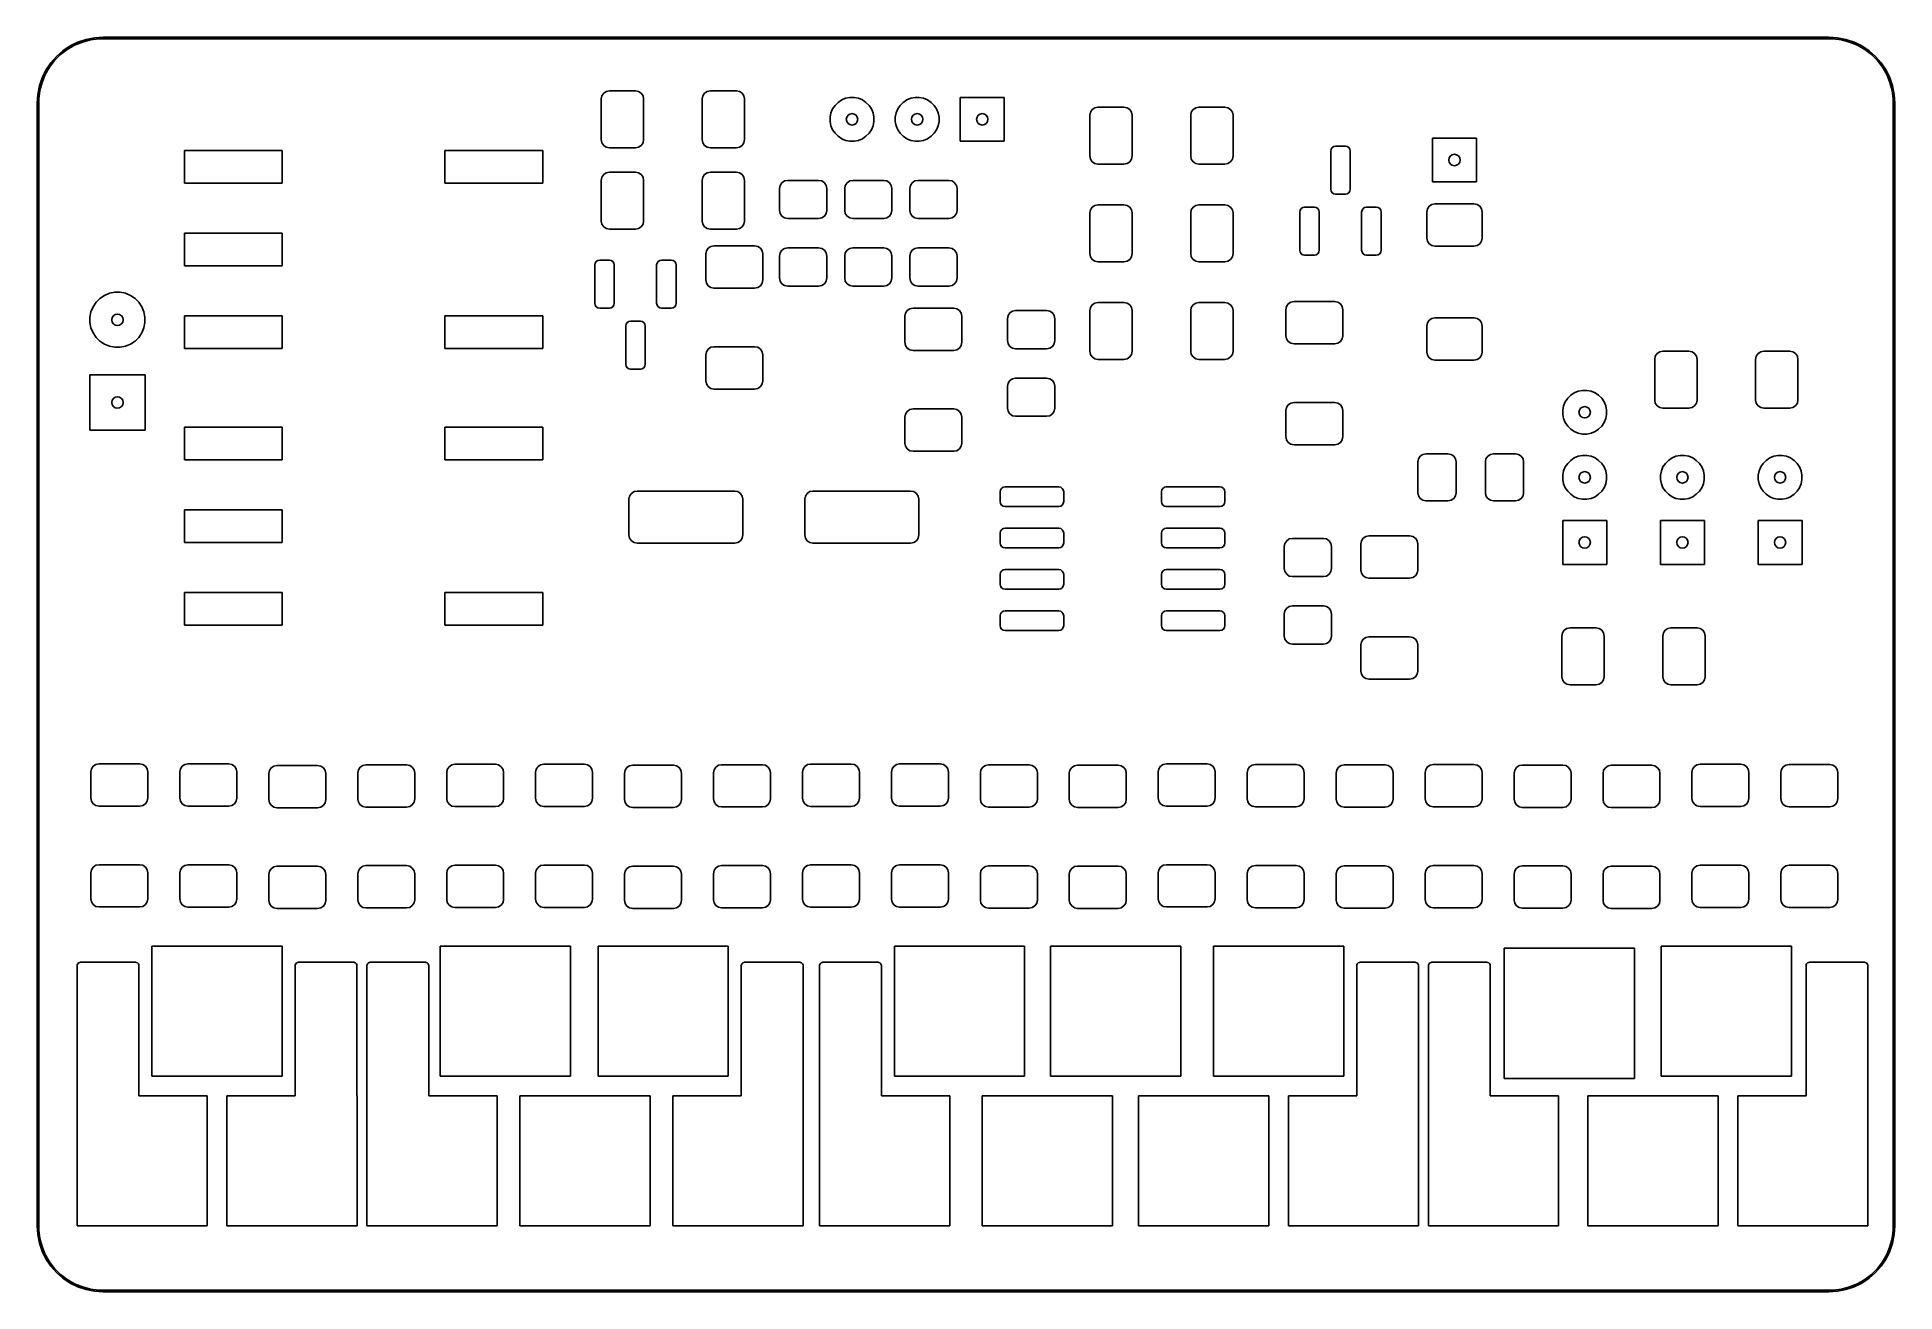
# Model space of a CAD drawing. Header units: millimetres. Extents: x 113.4 to 170.4, y -113 to -74.5.
import ezdxf

# ---------------------------------------------------------------- set-up
doc = ezdxf.new("R2010")
doc.units = ezdxf.units.MM
doc.layers.add('F.Mask', color=201, linetype='CONTINUOUS', true_color=0xd864ff)

msp = doc.modelspace()

# ---------------------------------------------------------------- linework, layer by layer
at = {"layer": 'F.Mask', "linetype": 'CONTINUOUS'}
for p, q in [((114.524605, -74.724875), (114.300394, -74.854323)), ((114.3875, -74.746298), (114.625066, -74.629144)), ((114.763795, -74.6258), (114.524605, -74.724875)), ((114.625066, -74.629144), (114.875891, -74.544)), ((115.01387, -74.558792), (114.763795, -74.6258)), ((114.875891, -74.544), (115.135684, -74.492324)), ((115.270552, -74.525), (115.01387, -74.558792)), ((115.135684, -74.492324), (115.4, -74.475)), ((115.4, -74.525), (115.270552, -74.525)), ((115.4, -74.475), (168.4, -74.475)), ((168.4, -74.525), (115.4, -74.525)), ((168.4, -74.475), (168.664316, -74.492324)), ((168.529448, -74.525), (168.4, -74.525)), ((168.78613, -74.558792), (168.529448, -74.525)), ((168.664316, -74.492324), (168.924109, -74.544)), ((169.036205, -74.6258), (168.78613, -74.558792)), ((168.924109, -74.544), (169.174934, -74.629144)), ((169.275395, -74.724875), (169.036205, -74.6258)), ((169.174934, -74.629144), (169.4125, -74.746298)), ((169.499606, -74.854323), (169.275395, -74.724875)), ((113.646298, -75.4875), (113.793459, -75.267258)), ((113.91193, -75.194997), (113.754323, -75.400394)), ((113.793459, -75.267258), (113.968108, -75.068108)), ((114.094997, -75.01193), (113.91193, -75.194997)), ((113.968108, -75.068108), (114.167258, -74.893459)), ((114.300394, -74.854323), (114.094997, -75.01193)), ((114.167258, -74.893459), (114.3875, -74.746298)), ((169.4125, -74.746298), (169.632742, -74.893459)), ((169.705003, -75.01193), (169.499606, -74.854323)), ((169.632742, -74.893459), (169.831892, -75.068108)), ((169.88807, -75.194997), (169.705003, -75.01193)), ((169.831892, -75.068108), (170.006541, -75.267258)), ((170.045677, -75.400394), (169.88807, -75.194997)), ((170.006541, -75.267258), (170.153702, -75.4875)), ((113.444, -75.975891), (113.529144, -75.725066)), ((113.5258, -75.863795), (113.458792, -76.11387)), ((113.624875, -75.624605), (113.5258, -75.863795)), ((113.529144, -75.725066), (113.646298, -75.4875)), ((113.754323, -75.400394), (113.624875, -75.624605)), ((170.175125, -75.624605), (170.045677, -75.400394)), ((170.153702, -75.4875), (170.270856, -75.725066)), ((170.2742, -75.863795), (170.175125, -75.624605)), ((170.270856, -75.725066), (170.356, -75.975891)), ((170.341208, -76.11387), (170.2742, -75.863795)), ((113.375, -76.5), (113.392324, -76.235684)), ((113.392324, -76.235684), (113.444, -75.975891)), ((113.458792, -76.11387), (113.425, -76.370552)), ((113.425, -76.370552), (113.425, -76.5)), ((130.7, -76.375), (130.71903, -76.279329)), ((130.7, -77.625), (130.7, -76.375)), ((130.71903, -76.279329), (130.773223, -76.198223)), ((130.773223, -76.198223), (130.854329, -76.14403)), ((130.854329, -76.14403), (130.95, -76.125)), ((130.95, -76.125), (131.75, -76.125)), ((131.75, -76.125), (131.845671, -76.14403)), ((131.845671, -76.14403), (131.926777, -76.198223)), ((131.926777, -76.198223), (131.98097, -76.279329)), ((131.98097, -76.279329), (132, -76.375)), ((132, -76.375), (132, -77.625)), ((133.8, -76.375), (133.81903, -76.279329)), ((133.8, -77.625), (133.8, -76.375)), ((133.81903, -76.279329), (133.873223, -76.198223)), ((133.873223, -76.198223), (133.954329, -76.14403)), ((133.954329, -76.14403), (134.05, -76.125)), ((134.05, -76.125), (134.85, -76.125)), ((134.85, -76.125), (134.945671, -76.14403)), ((134.945671, -76.14403), (135.026777, -76.198223)), ((135.026777, -76.198223), (135.08097, -76.279329)), ((135.08097, -76.279329), (135.1, -76.375)), ((135.1, -76.375), (135.1, -77.625)), ((137.971785, -76.478218), (138.081807, -76.404703)), ((138.081807, -76.404703), (138.204058, -76.354065)), ((138.204058, -76.354065), (138.333838, -76.32825)), ((138.333838, -76.32825), (138.466162, -76.32825)), ((138.466162, -76.32825), (138.595942, -76.354065)), ((138.595942, -76.354065), (138.718193, -76.404703)), ((138.718193, -76.404703), (138.828215, -76.478218)), ((139.971785, -76.478218), (140.081807, -76.404703)), ((140.081807, -76.404703), (140.204058, -76.354065)), ((140.204058, -76.354065), (140.333838, -76.32825)), ((140.333838, -76.32825), (140.466162, -76.32825)), ((140.466162, -76.32825), (140.595942, -76.354065)), ((140.595942, -76.354065), (140.718193, -76.404703)), ((140.718193, -76.404703), (140.828215, -76.478218)), ((141.725, -77.675), (141.725, -76.325)), ((141.725, -76.325), (143.075, -76.325)), ((143.075, -76.325), (143.075, -77.675)), ((170.375, -76.370552), (170.341208, -76.11387)), ((170.356, -75.975891), (170.407676, -76.235684)), ((170.375, -76.5), (170.375, -76.370552)), ((170.407676, -76.235684), (170.425, -76.5)), ((113.375, -111), (113.375, -76.5)), ((113.425, -76.5), (113.425, -111)), ((137.72825, -76.933838), (137.754065, -76.804058)), ((137.72825, -77.066162), (137.72825, -76.933838)), ((137.754065, -76.804058), (137.804703, -76.681807)), ((137.804703, -76.681807), (137.878218, -76.571785)), ((137.878218, -76.571785), (137.971785, -76.478218)), ((138.828215, -76.478218), (138.921782, -76.571785)), ((138.921782, -76.571785), (138.995297, -76.681807)), ((138.995297, -76.681807), (139.045935, -76.804058)), ((139.045935, -76.804058), (139.07175, -76.933838)), ((139.07175, -76.933838), (139.07175, -77.066162)), ((139.72825, -76.933838), (139.754065, -76.804058)), ((139.72825, -77.066162), (139.72825, -76.933838)), ((139.754065, -76.804058), (139.804703, -76.681807)), ((139.804703, -76.681807), (139.878218, -76.571785)), ((139.878218, -76.571785), (139.971785, -76.478218)), ((140.828215, -76.478218), (140.921782, -76.571785)), ((140.921782, -76.571785), (140.995297, -76.681807)), ((140.995297, -76.681807), (141.045935, -76.804058)), ((141.045935, -76.804058), (141.07175, -76.933838)), ((141.07175, -76.933838), (141.07175, -77.066162)), ((145.7, -76.875), (145.71903, -76.779329)), ((145.7, -78.125), (145.7, -76.875)), ((145.71903, -76.779329), (145.773223, -76.698223)), ((145.773223, -76.698223), (145.854329, -76.64403)), ((145.854329, -76.64403), (145.95, -76.625)), ((145.95, -76.625), (146.75, -76.625)), ((146.75, -76.625), (146.845671, -76.64403)), ((146.845671, -76.64403), (146.926777, -76.698223)), ((146.926777, -76.698223), (146.98097, -76.779329)), ((146.98097, -76.779329), (147, -76.875)), ((147, -76.875), (147, -78.125)), ((148.8, -76.875), (148.81903, -76.779329)), ((148.8, -78.125), (148.8, -76.875)), ((148.81903, -76.779329), (148.873223, -76.698223)), ((148.873223, -76.698223), (148.954329, -76.64403)), ((148.954329, -76.64403), (149.05, -76.625)), ((149.05, -76.625), (149.85, -76.625)), ((149.85, -76.625), (149.945671, -76.64403)), ((149.945671, -76.64403), (150.026777, -76.698223)), ((150.026777, -76.698223), (150.08097, -76.779329)), ((150.08097, -76.779329), (150.1, -76.875)), ((150.1, -76.875), (150.1, -78.125)), ((170.375, -111), (170.375, -76.5)), ((170.425, -76.5), (170.425, -111)), ((137.754065, -77.195942), (137.72825, -77.066162)), ((137.804703, -77.318193), (137.754065, -77.195942)), ((137.878218, -77.428215), (137.804703, -77.318193)), ((137.971785, -77.521782), (137.878218, -77.428215)), ((138.081807, -77.595297), (137.971785, -77.521782)), ((138.828215, -77.521782), (138.718193, -77.595297)), ((138.921782, -77.428215), (138.828215, -77.521782)), ((138.995297, -77.318193), (138.921782, -77.428215)), ((139.045935, -77.195942), (138.995297, -77.318193)), ((139.07175, -77.066162), (139.045935, -77.195942)), ((139.754065, -77.195942), (139.72825, -77.066162)), ((139.804703, -77.318193), (139.754065, -77.195942)), ((139.878218, -77.428215), (139.804703, -77.318193)), ((139.971785, -77.521782), (139.878218, -77.428215)), ((140.081807, -77.595297), (139.971785, -77.521782)), ((140.828215, -77.521782), (140.718193, -77.595297)), ((140.921782, -77.428215), (140.828215, -77.521782)), ((140.995297, -77.318193), (140.921782, -77.428215)), ((141.045935, -77.195942), (140.995297, -77.318193)), ((141.07175, -77.066162), (141.045935, -77.195942)), ((156.225, -78.925), (156.225, -77.575)), ((156.225, -77.575), (157.575, -77.575)), ((157.575, -77.575), (157.575, -78.925)), ((117.9, -78.96), (117.9, -77.96)), ((117.9, -77.96), (120.9, -77.96)), ((120.9, -77.96), (120.9, -78.96)), ((125.9, -78.96), (125.9, -77.96)), ((125.9, -77.96), (128.9, -77.96)), ((128.9, -77.96), (128.9, -78.96)), ((130.71903, -77.720671), (130.7, -77.625)), ((130.773223, -77.801777), (130.71903, -77.720671)), ((130.854329, -77.85597), (130.773223, -77.801777)), ((130.95, -77.875), (130.854329, -77.85597)), ((131.75, -77.875), (130.95, -77.875)), ((131.845671, -77.85597), (131.75, -77.875)), ((131.926777, -77.801777), (131.845671, -77.85597)), ((131.98097, -77.720671), (131.926777, -77.801777)), ((132, -77.625), (131.98097, -77.720671)), ((133.81903, -77.720671), (133.8, -77.625)), ((133.873223, -77.801777), (133.81903, -77.720671)), ((133.954329, -77.85597), (133.873223, -77.801777)), ((134.05, -77.875), (133.954329, -77.85597)), ((134.85, -77.875), (134.05, -77.875)), ((134.945671, -77.85597), (134.85, -77.875)), ((135.026777, -77.801777), (134.945671, -77.85597)), ((135.08097, -77.720671), (135.026777, -77.801777)), ((135.1, -77.625), (135.08097, -77.720671)), ((138.204058, -77.645935), (138.081807, -77.595297)), ((138.333838, -77.67175), (138.204058, -77.645935)), ((138.466162, -77.67175), (138.333838, -77.67175)), ((138.595942, -77.645935), (138.466162, -77.67175)), ((138.718193, -77.595297), (138.595942, -77.645935)), ((140.204058, -77.645935), (140.081807, -77.595297)), ((140.333838, -77.67175), (140.204058, -77.645935)), ((140.466162, -77.67175), (140.333838, -77.67175)), ((140.595942, -77.645935), (140.466162, -77.67175)), ((140.718193, -77.595297), (140.595942, -77.645935)), ((143.075, -77.675), (141.725, -77.675)), ((145.71903, -78.220671), (145.7, -78.125)), ((147, -78.125), (146.98097, -78.220671)), ((148.81903, -78.220671), (148.8, -78.125)), ((150.1, -78.125), (150.08097, -78.220671)), ((153.1, -77.975), (153.111418, -77.917597)), ((153.1, -79.15), (153.1, -77.975)), ((153.111418, -77.917597), (153.143934, -77.868934)), ((153.143934, -77.868934), (153.192597, -77.836418)), ((153.192597, -77.836418), (153.25, -77.825)), ((153.25, -77.825), (153.55, -77.825)), ((153.55, -77.825), (153.607403, -77.836418)), ((153.607403, -77.836418), (153.656066, -77.868934)), ((153.656066, -77.868934), (153.688582, -77.917597)), ((153.688582, -77.917597), (153.7, -77.975)), ((153.7, -77.975), (153.7, -79.15)), ((130.71903, -78.779329), (130.773223, -78.698223)), ((130.773223, -78.698223), (130.854329, -78.64403)), ((130.854329, -78.64403), (130.95, -78.625)), ((130.95, -78.625), (131.75, -78.625)), ((131.75, -78.625), (131.845671, -78.64403)), ((131.845671, -78.64403), (131.926777, -78.698223)), ((131.926777, -78.698223), (131.98097, -78.779329)), ((133.81903, -78.779329), (133.873223, -78.698223)), ((133.873223, -78.698223), (133.954329, -78.64403)), ((133.954329, -78.64403), (134.05, -78.625)), ((134.05, -78.625), (134.85, -78.625)), ((134.85, -78.625), (134.945671, -78.64403)), ((134.945671, -78.64403), (135.026777, -78.698223)), ((135.026777, -78.698223), (135.08097, -78.779329)), ((145.773223, -78.301777), (145.71903, -78.220671)), ((145.854329, -78.35597), (145.773223, -78.301777)), ((145.95, -78.375), (145.854329, -78.35597)), ((146.75, -78.375), (145.95, -78.375)), ((146.845671, -78.35597), (146.75, -78.375)), ((146.926777, -78.301777), (146.845671, -78.35597)), ((146.98097, -78.220671), (146.926777, -78.301777)), ((148.873223, -78.301777), (148.81903, -78.220671)), ((148.954329, -78.35597), (148.873223, -78.301777)), ((149.05, -78.375), (148.954329, -78.35597)), ((149.85, -78.375), (149.05, -78.375)), ((149.945671, -78.35597), (149.85, -78.375)), ((150.026777, -78.301777), (149.945671, -78.35597)), ((150.08097, -78.220671), (150.026777, -78.301777)), ((120.9, -78.96), (117.9, -78.96)), ((128.9, -78.96), (125.9, -78.96)), ((130.7, -78.875), (130.71903, -78.779329)), ((130.7, -80.125), (130.7, -78.875)), ((131.98097, -78.779329), (132, -78.875)), ((132, -78.875), (132, -80.125)), ((133.8, -78.875), (133.81903, -78.779329)), ((133.8, -80.125), (133.8, -78.875)), ((135.08097, -78.779329), (135.1, -78.875)), ((135.1, -78.875), (135.1, -80.125)), ((136.175, -79.125), (136.19403, -79.029329)), ((136.175, -79.8), (136.175, -79.125)), ((136.19403, -79.029329), (136.248223, -78.948223)), ((136.248223, -78.948223), (136.329329, -78.89403)), ((136.329329, -78.89403), (136.425, -78.875)), ((136.425, -78.875), (137.375, -78.875)), ((137.375, -78.875), (137.470671, -78.89403)), ((137.470671, -78.89403), (137.551777, -78.948223)), ((137.551777, -78.948223), (137.60597, -79.029329)), ((137.60597, -79.029329), (137.625, -79.125)), ((137.625, -79.125), (137.625, -79.8)), ((138.175, -79.125), (138.19403, -79.029329)), ((138.175, -79.8), (138.175, -79.125)), ((138.19403, -79.029329), (138.248223, -78.948223)), ((138.248223, -78.948223), (138.329329, -78.89403)), ((138.329329, -78.89403), (138.425, -78.875)), ((138.425, -78.875), (139.375, -78.875)), ((139.375, -78.875), (139.470671, -78.89403)), ((139.470671, -78.89403), (139.551777, -78.948223)), ((139.551777, -78.948223), (139.60597, -79.029329)), ((139.60597, -79.029329), (139.625, -79.125)), ((139.625, -79.125), (139.625, -79.8)), ((140.175, -79.125), (140.19403, -79.029329)), ((140.175, -79.8), (140.175, -79.125)), ((140.19403, -79.029329), (140.248223, -78.948223)), ((140.248223, -78.948223), (140.329329, -78.89403)), ((140.329329, -78.89403), (140.425, -78.875)), ((140.425, -78.875), (141.375, -78.875)), ((141.375, -78.875), (141.470671, -78.89403)), ((141.470671, -78.89403), (141.551777, -78.948223)), ((141.551777, -78.948223), (141.60597, -79.029329)), ((141.60597, -79.029329), (141.625, -79.125)), ((141.625, -79.125), (141.625, -79.8)), ((153.111418, -79.207403), (153.1, -79.15)), ((153.143934, -79.256066), (153.111418, -79.207403)), ((153.192597, -79.288582), (153.143934, -79.256066)), ((153.25, -79.3), (153.192597, -79.288582)), ((153.607403, -79.288582), (153.55, -79.3)), ((153.656066, -79.256066), (153.607403, -79.288582)), ((153.688582, -79.207403), (153.656066, -79.256066)), ((153.7, -79.15), (153.688582, -79.207403)), ((157.575, -78.925), (156.225, -78.925)), ((136.19403, -79.895671), (136.175, -79.8)), ((137.625, -79.8), (137.60597, -79.895671)), ((138.19403, -79.895671), (138.175, -79.8)), ((139.625, -79.8), (139.60597, -79.895671)), ((140.19403, -79.895671), (140.175, -79.8)), ((141.625, -79.8), (141.60597, -79.895671)), ((145.7, -79.875), (145.71903, -79.779329)), ((145.71903, -79.779329), (145.773223, -79.698223)), ((145.773223, -79.698223), (145.854329, -79.64403)), ((145.854329, -79.64403), (145.95, -79.625)), ((145.95, -79.625), (146.75, -79.625)), ((146.75, -79.625), (146.845671, -79.64403)), ((146.845671, -79.64403), (146.926777, -79.698223)), ((146.926777, -79.698223), (146.98097, -79.779329)), ((146.98097, -79.779329), (147, -79.875)), ((148.8, -79.875), (148.81903, -79.779329)), ((148.81903, -79.779329), (148.873223, -79.698223)), ((148.873223, -79.698223), (148.954329, -79.64403)), ((148.954329, -79.64403), (149.05, -79.625)), ((149.05, -79.625), (149.85, -79.625)), ((149.85, -79.625), (149.945671, -79.64403)), ((149.945671, -79.64403), (150.026777, -79.698223)), ((150.026777, -79.698223), (150.08097, -79.779329)), ((150.08097, -79.779329), (150.1, -79.875)), ((152.15, -79.85), (152.161418, -79.792597)), ((152.15, -81.025), (152.15, -79.85)), ((152.161418, -79.792597), (152.193934, -79.743934)), ((152.193934, -79.743934), (152.242597, -79.711418)), ((152.242597, -79.711418), (152.3, -79.7)), ((152.3, -79.7), (152.6, -79.7)), ((152.6, -79.7), (152.657403, -79.711418)), ((152.657403, -79.711418), (152.706066, -79.743934)), ((152.706066, -79.743934), (152.738582, -79.792597)), ((152.738582, -79.792597), (152.75, -79.85)), ((152.75, -79.85), (152.75, -81.025)), ((153.55, -79.3), (153.25, -79.3)), ((154.05, -79.85), (154.061418, -79.792597)), ((154.05, -81.025), (154.05, -79.85)), ((154.061418, -79.792597), (154.093934, -79.743934)), ((154.093934, -79.743934), (154.142597, -79.711418)), ((154.142597, -79.711418), (154.2, -79.7)), ((154.2, -79.7), (154.5, -79.7)), ((154.5, -79.7), (154.557403, -79.711418)), ((154.557403, -79.711418), (154.606066, -79.743934)), ((154.606066, -79.743934), (154.638582, -79.792597)), ((154.638582, -79.792597), (154.65, -79.85)), ((154.65, -79.85), (154.65, -81.025)), ((156.05, -79.85), (156.06903, -79.754329)), ((156.05, -80.65), (156.05, -79.85)), ((156.06903, -79.754329), (156.123223, -79.673223)), ((156.123223, -79.673223), (156.204329, -79.61903)), ((156.204329, -79.61903), (156.3, -79.6)), ((156.3, -79.6), (157.5, -79.6)), ((157.5, -79.6), (157.595671, -79.61903)), ((157.595671, -79.61903), (157.676777, -79.673223)), ((157.676777, -79.673223), (157.73097, -79.754329)), ((157.73097, -79.754329), (157.75, -79.85)), ((157.75, -79.85), (157.75, -80.65)), ((130.71903, -80.220671), (130.7, -80.125)), ((130.773223, -80.301777), (130.71903, -80.220671)), ((130.854329, -80.35597), (130.773223, -80.301777)), ((130.95, -80.375), (130.854329, -80.35597)), ((131.75, -80.375), (130.95, -80.375)), ((131.845671, -80.35597), (131.75, -80.375)), ((131.926777, -80.301777), (131.845671, -80.35597)), ((131.98097, -80.220671), (131.926777, -80.301777)), ((132, -80.125), (131.98097, -80.220671)), ((133.81903, -80.220671), (133.8, -80.125)), ((133.873223, -80.301777), (133.81903, -80.220671)), ((133.954329, -80.35597), (133.873223, -80.301777)), ((134.05, -80.375), (133.954329, -80.35597)), ((134.85, -80.375), (134.05, -80.375)), ((134.945671, -80.35597), (134.85, -80.375)), ((135.026777, -80.301777), (134.945671, -80.35597)), ((135.08097, -80.220671), (135.026777, -80.301777)), ((135.1, -80.125), (135.08097, -80.220671)), ((136.248223, -79.976777), (136.19403, -79.895671)), ((136.329329, -80.03097), (136.248223, -79.976777)), ((136.425, -80.05), (136.329329, -80.03097)), ((137.375, -80.05), (136.425, -80.05)), ((137.470671, -80.03097), (137.375, -80.05)), ((137.551777, -79.976777), (137.470671, -80.03097)), ((137.60597, -79.895671), (137.551777, -79.976777)), ((138.248223, -79.976777), (138.19403, -79.895671)), ((138.329329, -80.03097), (138.248223, -79.976777)), ((138.425, -80.05), (138.329329, -80.03097)), ((139.375, -80.05), (138.425, -80.05)), ((139.470671, -80.03097), (139.375, -80.05)), ((139.551777, -79.976777), (139.470671, -80.03097)), ((139.60597, -79.895671), (139.551777, -79.976777)), ((140.248223, -79.976777), (140.19403, -79.895671)), ((140.329329, -80.03097), (140.248223, -79.976777)), ((140.425, -80.05), (140.329329, -80.03097)), ((141.375, -80.05), (140.425, -80.05)), ((141.470671, -80.03097), (141.375, -80.05)), ((141.551777, -79.976777), (141.470671, -80.03097)), ((141.60597, -79.895671), (141.551777, -79.976777)), ((145.7, -81.125), (145.7, -79.875)), ((147, -79.875), (147, -81.125)), ((148.8, -81.125), (148.8, -79.875)), ((150.1, -79.875), (150.1, -81.125)), ((117.9, -81.5), (117.9, -80.5)), ((117.9, -80.5), (120.9, -80.5)), ((120.9, -80.5), (120.9, -81.5)), ((133.927546, -81.040482), (133.981739, -80.959376)), ((133.981739, -80.959376), (134.062845, -80.905183)), ((134.062845, -80.905183), (134.158516, -80.886153)), ((134.158516, -80.886153), (135.408516, -80.886153)), ((135.408516, -80.886153), (135.504187, -80.905183)), ((135.504187, -80.905183), (135.585293, -80.959376)), ((135.585293, -80.959376), (135.639486, -81.040482)), ((136.248223, -81.023223), (136.329329, -80.96903)), ((136.329329, -80.96903), (136.425, -80.95)), ((136.425, -80.95), (137.375, -80.95)), ((137.375, -80.95), (137.470671, -80.96903)), ((137.470671, -80.96903), (137.551777, -81.023223)), ((138.248223, -81.023223), (138.329329, -80.96903)), ((138.329329, -80.96903), (138.425, -80.95)), ((138.425, -80.95), (139.375, -80.95)), ((139.375, -80.95), (139.470671, -80.96903)), ((139.470671, -80.96903), (139.551777, -81.023223)), ((140.248223, -81.023223), (140.329329, -80.96903)), ((140.329329, -80.96903), (140.425, -80.95)), ((140.425, -80.95), (141.375, -80.95)), ((141.375, -80.95), (141.470671, -80.96903)), ((141.470671, -80.96903), (141.551777, -81.023223)), ((156.06903, -80.745671), (156.05, -80.65)), ((156.123223, -80.826777), (156.06903, -80.745671)), ((156.204329, -80.88097), (156.123223, -80.826777)), ((156.3, -80.9), (156.204329, -80.88097)), ((157.5, -80.9), (156.3, -80.9)), ((157.595671, -80.88097), (157.5, -80.9)), ((157.676777, -80.826777), (157.595671, -80.88097)), ((157.73097, -80.745671), (157.676777, -80.826777)), ((157.75, -80.65), (157.73097, -80.745671)), ((120.9, -81.5), (117.9, -81.5)), ((130.5, -81.475), (130.511418, -81.417597)), ((130.5, -82.65), (130.5, -81.475)), ((130.511418, -81.417597), (130.543934, -81.368934)), ((130.543934, -81.368934), (130.592597, -81.336418)), ((130.592597, -81.336418), (130.65, -81.325)), ((130.65, -81.325), (130.95, -81.325)), ((130.95, -81.325), (131.007403, -81.336418)), ((131.007403, -81.336418), (131.056066, -81.368934)), ((131.056066, -81.368934), (131.088582, -81.417597)), ((131.088582, -81.417597), (131.1, -81.475)), ((131.1, -81.475), (131.1, -82.65)), ((132.4, -81.475), (132.411418, -81.417597)), ((132.4, -82.65), (132.4, -81.475)), ((132.411418, -81.417597), (132.443934, -81.368934)), ((132.443934, -81.368934), (132.492597, -81.336418)), ((132.492597, -81.336418), (132.55, -81.325)), ((132.55, -81.325), (132.85, -81.325)), ((132.85, -81.325), (132.907403, -81.336418)), ((132.907403, -81.336418), (132.956066, -81.368934)), ((132.956066, -81.368934), (132.988582, -81.417597)), ((132.988582, -81.417597), (133, -81.475)), ((133, -81.475), (133, -82.65)), ((133.908516, -81.136153), (133.927546, -81.040482)), ((133.908516, -81.936153), (133.908516, -81.136153)), ((135.639486, -81.040482), (135.658516, -81.136153)), ((135.658516, -81.136153), (135.658516, -81.936153)), ((136.175, -81.2), (136.19403, -81.104329)), ((136.175, -81.875), (136.175, -81.2)), ((136.19403, -81.104329), (136.248223, -81.023223)), ((137.551777, -81.023223), (137.60597, -81.104329)), ((137.60597, -81.104329), (137.625, -81.2)), ((137.625, -81.2), (137.625, -81.875)), ((138.175, -81.2), (138.19403, -81.104329)), ((138.175, -81.875), (138.175, -81.2)), ((138.19403, -81.104329), (138.248223, -81.023223)), ((139.551777, -81.023223), (139.60597, -81.104329)), ((139.60597, -81.104329), (139.625, -81.2)), ((139.625, -81.2), (139.625, -81.875)), ((140.175, -81.2), (140.19403, -81.104329)), ((140.175, -81.875), (140.175, -81.2)), ((140.19403, -81.104329), (140.248223, -81.023223)), ((141.551777, -81.023223), (141.60597, -81.104329)), ((141.60597, -81.104329), (141.625, -81.2)), ((141.625, -81.2), (141.625, -81.875)), ((145.71903, -81.220671), (145.7, -81.125)), ((145.773223, -81.301777), (145.71903, -81.220671)), ((145.854329, -81.35597), (145.773223, -81.301777)), ((145.95, -81.375), (145.854329, -81.35597)), ((146.75, -81.375), (145.95, -81.375)), ((146.845671, -81.35597), (146.75, -81.375)), ((146.926777, -81.301777), (146.845671, -81.35597)), ((146.98097, -81.220671), (146.926777, -81.301777)), ((147, -81.125), (146.98097, -81.220671)), ((148.81903, -81.220671), (148.8, -81.125)), ((148.873223, -81.301777), (148.81903, -81.220671)), ((148.954329, -81.35597), (148.873223, -81.301777)), ((149.05, -81.375), (148.954329, -81.35597)), ((149.85, -81.375), (149.05, -81.375)), ((149.945671, -81.35597), (149.85, -81.375)), ((150.026777, -81.301777), (149.945671, -81.35597)), ((150.08097, -81.220671), (150.026777, -81.301777)), ((150.1, -81.125), (150.08097, -81.220671)), ((152.161418, -81.082403), (152.15, -81.025)), ((152.193934, -81.131066), (152.161418, -81.082403)), ((152.242597, -81.163582), (152.193934, -81.131066)), ((152.3, -81.175), (152.242597, -81.163582)), ((152.6, -81.175), (152.3, -81.175)), ((152.657403, -81.163582), (152.6, -81.175)), ((152.706066, -81.131066), (152.657403, -81.163582)), ((152.738582, -81.082403), (152.706066, -81.131066)), ((152.75, -81.025), (152.738582, -81.082403)), ((154.061418, -81.082403), (154.05, -81.025)), ((154.093934, -81.131066), (154.061418, -81.082403)), ((154.142597, -81.163582), (154.093934, -81.131066)), ((154.2, -81.175), (154.142597, -81.163582)), ((154.5, -81.175), (154.2, -81.175)), ((154.557403, -81.163582), (154.5, -81.175)), ((154.606066, -81.131066), (154.557403, -81.163582)), ((154.638582, -81.082403), (154.606066, -81.131066)), ((154.65, -81.025), (154.638582, -81.082403)), ((133.927546, -82.031824), (133.908516, -81.936153)), ((133.981739, -82.11293), (133.927546, -82.031824)), ((134.062845, -82.167123), (133.981739, -82.11293)), ((135.585293, -82.11293), (135.504187, -82.167123)), ((135.639486, -82.031824), (135.585293, -82.11293)), ((135.658516, -81.936153), (135.639486, -82.031824)), ((136.19403, -81.970671), (136.175, -81.875)), ((136.248223, -82.051777), (136.19403, -81.970671)), ((136.329329, -82.10597), (136.248223, -82.051777)), ((136.425, -82.125), (136.329329, -82.10597)), ((137.375, -82.125), (136.425, -82.125)), ((137.470671, -82.10597), (137.375, -82.125)), ((137.551777, -82.051777), (137.470671, -82.10597)), ((137.60597, -81.970671), (137.551777, -82.051777)), ((137.625, -81.875), (137.60597, -81.970671)), ((138.19403, -81.970671), (138.175, -81.875)), ((138.248223, -82.051777), (138.19403, -81.970671)), ((138.329329, -82.10597), (138.248223, -82.051777)), ((138.425, -82.125), (138.329329, -82.10597)), ((139.375, -82.125), (138.425, -82.125)), ((139.470671, -82.10597), (139.375, -82.125)), ((139.551777, -82.051777), (139.470671, -82.10597)), ((139.60597, -81.970671), (139.551777, -82.051777)), ((139.625, -81.875), (139.60597, -81.970671)), ((140.19403, -81.970671), (140.175, -81.875)), ((140.248223, -82.051777), (140.19403, -81.970671)), ((140.329329, -82.10597), (140.248223, -82.051777)), ((140.425, -82.125), (140.329329, -82.10597)), ((141.375, -82.125), (140.425, -82.125)), ((141.470671, -82.10597), (141.375, -82.125)), ((141.551777, -82.051777), (141.470671, -82.10597)), ((141.60597, -81.970671), (141.551777, -82.051777)), ((141.625, -81.875), (141.60597, -81.970671)), ((115.091125, -82.758497), (115.183699, -82.61995)), ((115.183699, -82.61995), (115.301524, -82.502125)), ((115.301524, -82.502125), (115.440071, -82.409551)), ((115.440071, -82.409551), (115.594016, -82.345785)), ((115.594016, -82.345785), (115.757443, -82.313277)), ((115.757443, -82.313277), (115.924073, -82.313277)), ((115.924073, -82.313277), (116.0875, -82.345785)), ((116.0875, -82.345785), (116.241445, -82.409551)), ((116.241445, -82.409551), (116.379992, -82.502125)), ((116.379992, -82.502125), (116.497817, -82.61995)), ((116.497817, -82.61995), (116.590391, -82.758497)), ((130.511418, -82.707403), (130.5, -82.65)), ((130.543934, -82.756066), (130.511418, -82.707403)), ((131.088582, -82.707403), (131.056066, -82.756066)), ((131.1, -82.65), (131.088582, -82.707403)), ((132.411418, -82.707403), (132.4, -82.65)), ((132.443934, -82.756066), (132.411418, -82.707403)), ((132.988582, -82.707403), (132.956066, -82.756066)), ((133, -82.65), (132.988582, -82.707403)), ((134.158516, -82.186153), (134.062845, -82.167123)), ((135.408516, -82.186153), (134.158516, -82.186153)), ((135.504187, -82.167123), (135.408516, -82.186153)), ((145.71903, -82.779329), (145.773223, -82.698223)), ((145.773223, -82.698223), (145.854329, -82.64403)), ((145.854329, -82.64403), (145.95, -82.625)), ((145.95, -82.625), (146.75, -82.625)), ((146.75, -82.625), (146.845671, -82.64403)), ((146.845671, -82.64403), (146.926777, -82.698223)), ((146.926777, -82.698223), (146.98097, -82.779329)), ((148.81903, -82.779329), (148.873223, -82.698223)), ((148.873223, -82.698223), (148.954329, -82.64403)), ((148.954329, -82.64403), (149.05, -82.625)), ((149.05, -82.625), (149.85, -82.625)), ((149.85, -82.625), (149.945671, -82.64403)), ((149.945671, -82.64403), (150.026777, -82.698223)), ((150.026777, -82.698223), (150.08097, -82.779329)), ((151.74403, -82.754329), (151.798223, -82.673223)), ((151.798223, -82.673223), (151.879329, -82.61903)), ((151.879329, -82.61903), (151.975, -82.6)), ((151.975, -82.6), (153.225, -82.6)), ((153.225, -82.6), (153.320671, -82.61903)), ((153.320671, -82.61903), (153.401777, -82.673223)), ((153.401777, -82.673223), (153.45597, -82.754329)), ((114.994851, -83.075869), (115.027359, -82.912442)), ((114.994851, -83.242499), (114.994851, -83.075869)), ((115.027359, -83.405926), (114.994851, -83.242499)), ((115.027359, -82.912442), (115.091125, -82.758497)), ((116.590391, -82.758497), (116.654157, -82.912442)), ((116.654157, -82.912442), (116.686665, -83.075869)), ((116.686665, -83.242499), (116.654157, -83.405926)), ((116.686665, -83.075869), (116.686665, -83.242499)), ((117.9, -84.04), (117.9, -83.04)), ((117.9, -83.04), (120.9, -83.04)), ((120.9, -83.04), (120.9, -84.04)), ((125.9, -84.04), (125.9, -83.04)), ((125.9, -83.04), (128.9, -83.04)), ((128.9, -83.04), (128.9, -84.04)), ((130.592597, -82.788582), (130.543934, -82.756066)), ((130.65, -82.8), (130.592597, -82.788582)), ((130.95, -82.8), (130.65, -82.8)), ((131.007403, -82.788582), (130.95, -82.8)), ((131.056066, -82.756066), (131.007403, -82.788582)), ((131.45, -83.35), (131.461418, -83.292597)), ((131.461418, -83.292597), (131.493934, -83.243934)), ((131.493934, -83.243934), (131.542597, -83.211418)), ((131.542597, -83.211418), (131.6, -83.2)), ((131.6, -83.2), (131.9, -83.2)), ((131.9, -83.2), (131.957403, -83.211418)), ((131.957403, -83.211418), (132.006066, -83.243934)), ((132.006066, -83.243934), (132.038582, -83.292597)), ((132.038582, -83.292597), (132.05, -83.35)), ((132.492597, -82.788582), (132.443934, -82.756066)), ((132.55, -82.8), (132.492597, -82.788582)), ((132.85, -82.8), (132.55, -82.8)), ((132.907403, -82.788582), (132.85, -82.8)), ((132.956066, -82.756066), (132.907403, -82.788582)), ((140.025, -83.05), (140.04403, -82.954329)), ((140.025, -83.85), (140.025, -83.05)), ((140.04403, -82.954329), (140.098223, -82.873223)), ((140.098223, -82.873223), (140.179329, -82.81903)), ((140.179329, -82.81903), (140.275, -82.8)), ((140.275, -82.8), (141.525, -82.8)), ((141.525, -82.8), (141.620671, -82.81903)), ((141.620671, -82.81903), (141.701777, -82.873223)), ((141.701777, -82.873223), (141.75597, -82.954329)), ((141.75597, -82.954329), (141.775, -83.05)), ((141.775, -83.05), (141.775, -83.85)), ((143.175, -83.125), (143.19403, -83.029329)), ((143.175, -83.8), (143.175, -83.125)), ((143.19403, -83.029329), (143.248223, -82.948223)), ((143.248223, -82.948223), (143.329329, -82.89403)), ((143.329329, -82.89403), (143.425, -82.875)), ((143.425, -82.875), (144.375, -82.875)), ((144.375, -82.875), (144.470671, -82.89403)), ((144.470671, -82.89403), (144.551777, -82.948223)), ((144.551777, -82.948223), (144.60597, -83.029329)), ((144.60597, -83.029329), (144.625, -83.125)), ((144.625, -83.125), (144.625, -83.8)), ((145.7, -82.875), (145.71903, -82.779329)), ((145.7, -84.125), (145.7, -82.875)), ((146.98097, -82.779329), (147, -82.875)), ((147, -82.875), (147, -84.125)), ((148.8, -82.875), (148.81903, -82.779329)), ((148.8, -84.125), (148.8, -82.875)), ((150.08097, -82.779329), (150.1, -82.875)), ((150.1, -82.875), (150.1, -84.125)), ((151.725, -82.85), (151.74403, -82.754329)), ((151.725, -83.65), (151.725, -82.85)), ((153.45597, -82.754329), (153.475, -82.85)), ((153.475, -82.85), (153.475, -83.65)), ((156.05, -83.35), (156.06903, -83.254329)), ((156.06903, -83.254329), (156.123223, -83.173223)), ((156.123223, -83.173223), (156.204329, -83.11903)), ((156.204329, -83.11903), (156.3, -83.1)), ((156.3, -83.1), (157.5, -83.1)), ((157.5, -83.1), (157.595671, -83.11903)), ((157.595671, -83.11903), (157.676777, -83.173223)), ((157.676777, -83.173223), (157.73097, -83.254329)), ((157.73097, -83.254329), (157.75, -83.35)), ((115.091125, -83.559871), (115.027359, -83.405926)), ((115.183699, -83.698418), (115.091125, -83.559871)), ((115.301524, -83.816243), (115.183699, -83.698418)), ((115.440071, -83.908817), (115.301524, -83.816243)), ((116.379992, -83.816243), (116.241445, -83.908817)), ((116.497817, -83.698418), (116.379992, -83.816243)), ((116.590391, -83.559871), (116.497817, -83.698418)), ((116.654157, -83.405926), (116.590391, -83.559871)), ((131.45, -84.525), (131.45, -83.35)), ((132.05, -83.35), (132.05, -84.525)), ((140.04403, -83.945671), (140.025, -83.85)), ((141.775, -83.85), (141.75597, -83.945671)), ((143.19403, -83.895671), (143.175, -83.8)), ((144.625, -83.8), (144.60597, -83.895671)), ((151.74403, -83.745671), (151.725, -83.65)), ((151.798223, -83.826777), (151.74403, -83.745671)), ((151.879329, -83.88097), (151.798223, -83.826777)), ((153.401777, -83.826777), (153.320671, -83.88097)), ((153.45597, -83.745671), (153.401777, -83.826777)), ((153.475, -83.65), (153.45597, -83.745671)), ((156.05, -84.15), (156.05, -83.35)), ((157.75, -83.35), (157.75, -84.15)), ((115.594016, -83.972583), (115.440071, -83.908817)), ((115.757443, -84.005091), (115.594016, -83.972583)), ((115.924073, -84.005091), (115.757443, -84.005091)), ((116.0875, -83.972583), (115.924073, -84.005091)), ((116.241445, -83.908817), (116.0875, -83.972583)), ((120.9, -84.04), (117.9, -84.04)), ((128.9, -84.04), (125.9, -84.04)), ((133.908516, -84.236153), (133.927546, -84.140482)), ((133.908516, -85.036153), (133.908516, -84.236153)), ((133.927546, -84.140482), (133.981739, -84.059376)), ((133.981739, -84.059376), (134.062845, -84.005183)), ((134.062845, -84.005183), (134.158516, -83.986153)), ((134.158516, -83.986153), (135.408516, -83.986153)), ((135.408516, -83.986153), (135.504187, -84.005183)), ((135.504187, -84.005183), (135.585293, -84.059376)), ((135.585293, -84.059376), (135.639486, -84.140482)), ((135.639486, -84.140482), (135.658516, -84.236153)), ((135.658516, -84.236153), (135.658516, -85.036153)), ((140.098223, -84.026777), (140.04403, -83.945671)), ((140.179329, -84.08097), (140.098223, -84.026777)), ((140.275, -84.1), (140.179329, -84.08097)), ((141.525, -84.1), (140.275, -84.1)), ((141.620671, -84.08097), (141.525, -84.1)), ((141.701777, -84.026777), (141.620671, -84.08097)), ((141.75597, -83.945671), (141.701777, -84.026777)), ((143.248223, -83.976777), (143.19403, -83.895671)), ((143.329329, -84.03097), (143.248223, -83.976777)), ((143.425, -84.05), (143.329329, -84.03097)), ((144.375, -84.05), (143.425, -84.05)), ((144.470671, -84.03097), (144.375, -84.05)), ((144.551777, -83.976777), (144.470671, -84.03097)), ((144.60597, -83.895671), (144.551777, -83.976777)), ((145.71903, -84.220671), (145.7, -84.125)), ((145.773223, -84.301777), (145.71903, -84.220671)), ((145.854329, -84.35597), (145.773223, -84.301777)), ((145.95, -84.375), (145.854329, -84.35597)), ((146.75, -84.375), (145.95, -84.375)), ((146.845671, -84.35597), (146.75, -84.375)), ((146.926777, -84.301777), (146.845671, -84.35597)), ((146.98097, -84.220671), (146.926777, -84.301777)), ((147, -84.125), (146.98097, -84.220671)), ((148.81903, -84.220671), (148.8, -84.125)), ((148.873223, -84.301777), (148.81903, -84.220671)), ((148.954329, -84.35597), (148.873223, -84.301777)), ((149.05, -84.375), (148.954329, -84.35597)), ((149.85, -84.375), (149.05, -84.375)), ((149.945671, -84.35597), (149.85, -84.375)), ((150.026777, -84.301777), (149.945671, -84.35597)), ((150.08097, -84.220671), (150.026777, -84.301777)), ((150.1, -84.125), (150.08097, -84.220671)), ((151.975, -83.9), (151.879329, -83.88097)), ((153.225, -83.9), (151.975, -83.9)), ((153.320671, -83.88097), (153.225, -83.9)), ((156.06903, -84.245671), (156.05, -84.15)), ((156.123223, -84.326777), (156.06903, -84.245671)), ((156.204329, -84.38097), (156.123223, -84.326777)), ((156.3, -84.4), (156.204329, -84.38097)), ((157.5, -84.4), (156.3, -84.4)), ((157.595671, -84.38097), (157.5, -84.4)), ((157.676777, -84.326777), (157.595671, -84.38097)), ((157.73097, -84.245671), (157.676777, -84.326777)), ((157.75, -84.15), (157.73097, -84.245671)), ((163.05, -84.375), (163.06903, -84.279329)), ((163.05, -85.625), (163.05, -84.375)), ((163.06903, -84.279329), (163.123223, -84.198223)), ((163.123223, -84.198223), (163.204329, -84.14403)), ((163.204329, -84.14403), (163.3, -84.125)), ((163.3, -84.125), (164.1, -84.125)), ((164.1, -84.125), (164.195671, -84.14403)), ((164.195671, -84.14403), (164.276777, -84.198223)), ((164.276777, -84.198223), (164.33097, -84.279329)), ((164.33097, -84.279329), (164.35, -84.375)), ((164.35, -84.375), (164.35, -85.625)), ((166.15, -84.375), (166.16903, -84.279329)), ((166.15, -85.625), (166.15, -84.375)), ((166.16903, -84.279329), (166.223223, -84.198223)), ((166.223223, -84.198223), (166.304329, -84.14403)), ((166.304329, -84.14403), (166.4, -84.125)), ((166.4, -84.125), (167.2, -84.125)), ((167.2, -84.125), (167.295671, -84.14403)), ((167.295671, -84.14403), (167.376777, -84.198223)), ((167.376777, -84.198223), (167.43097, -84.279329)), ((167.43097, -84.279329), (167.45, -84.375)), ((167.45, -84.375), (167.45, -85.625)), ((114.990758, -86.549184), (114.990758, -84.849184)), ((114.990758, -84.849184), (116.690758, -84.849184)), ((116.690758, -84.849184), (116.690758, -86.549184)), ((131.461418, -84.582403), (131.45, -84.525)), ((131.493934, -84.631066), (131.461418, -84.582403)), ((131.542597, -84.663582), (131.493934, -84.631066)), ((131.6, -84.675), (131.542597, -84.663582)), ((131.9, -84.675), (131.6, -84.675)), ((131.957403, -84.663582), (131.9, -84.675)), ((132.006066, -84.631066), (131.957403, -84.663582)), ((132.038582, -84.582403), (132.006066, -84.631066)), ((132.05, -84.525), (132.038582, -84.582403)), ((143.248223, -85.023223), (143.329329, -84.96903)), ((143.329329, -84.96903), (143.425, -84.95)), ((143.425, -84.95), (144.375, -84.95)), ((144.375, -84.95), (144.470671, -84.96903)), ((144.470671, -84.96903), (144.551777, -85.023223)), ((133.927546, -85.131824), (133.908516, -85.036153)), ((133.981739, -85.21293), (133.927546, -85.131824)), ((134.062845, -85.267123), (133.981739, -85.21293)), ((134.158516, -85.286153), (134.062845, -85.267123)), ((135.408516, -85.286153), (134.158516, -85.286153)), ((135.504187, -85.267123), (135.408516, -85.286153)), ((135.585293, -85.21293), (135.504187, -85.267123)), ((135.639486, -85.131824), (135.585293, -85.21293)), ((135.658516, -85.036153), (135.639486, -85.131824)), ((143.175, -85.2), (143.19403, -85.104329)), ((143.175, -85.875), (143.175, -85.2)), ((143.19403, -85.104329), (143.248223, -85.023223)), ((144.551777, -85.023223), (144.60597, -85.104329)), ((144.60597, -85.104329), (144.625, -85.2)), ((144.625, -85.2), (144.625, -85.875)), ((160.304703, -85.681807), (160.378218, -85.571785)), ((160.378218, -85.571785), (160.471785, -85.478218)), ((160.471785, -85.478218), (160.581807, -85.404703)), ((160.581807, -85.404703), (160.704058, -85.354065)), ((160.704058, -85.354065), (160.833838, -85.32825)), ((160.833838, -85.32825), (160.966162, -85.32825)), ((160.966162, -85.32825), (161.095942, -85.354065)), ((161.095942, -85.354065), (161.218193, -85.404703)), ((161.218193, -85.404703), (161.328215, -85.478218)), ((161.328215, -85.478218), (161.421782, -85.571785)), ((161.421782, -85.571785), (161.495297, -85.681807)), ((140.025, -86.15), (140.04403, -86.054329)), ((140.04403, -86.054329), (140.098223, -85.973223)), ((140.098223, -85.973223), (140.179329, -85.91903)), ((140.179329, -85.91903), (140.275, -85.9)), ((140.275, -85.9), (141.525, -85.9)), ((141.525, -85.9), (141.620671, -85.91903)), ((141.620671, -85.91903), (141.701777, -85.973223)), ((141.701777, -85.973223), (141.75597, -86.054329)), ((141.75597, -86.054329), (141.775, -86.15)), ((143.19403, -85.970671), (143.175, -85.875)), ((143.248223, -86.051777), (143.19403, -85.970671)), ((143.329329, -86.10597), (143.248223, -86.051777)), ((143.425, -86.125), (143.329329, -86.10597)), ((144.375, -86.125), (143.425, -86.125)), ((144.470671, -86.10597), (144.375, -86.125)), ((144.551777, -86.051777), (144.470671, -86.10597)), ((144.60597, -85.970671), (144.551777, -86.051777)), ((144.625, -85.875), (144.60597, -85.970671)), ((151.725, -85.95), (151.74403, -85.854329)), ((151.725, -86.75), (151.725, -85.95)), ((151.74403, -85.854329), (151.798223, -85.773223)), ((151.798223, -85.773223), (151.879329, -85.71903)), ((151.879329, -85.71903), (151.975, -85.7)), ((151.975, -85.7), (153.225, -85.7)), ((153.225, -85.7), (153.320671, -85.71903)), ((153.320671, -85.71903), (153.401777, -85.773223)), ((153.401777, -85.773223), (153.45597, -85.854329)), ((153.45597, -85.854329), (153.475, -85.95)), ((153.475, -85.95), (153.475, -86.75)), ((160.22825, -85.933838), (160.254065, -85.804058)), ((160.22825, -86.066162), (160.22825, -85.933838)), ((160.254065, -86.195942), (160.22825, -86.066162)), ((160.254065, -85.804058), (160.304703, -85.681807)), ((161.495297, -85.681807), (161.545935, -85.804058)), ((161.545935, -85.804058), (161.57175, -85.933838)), ((161.57175, -86.066162), (161.545935, -86.195942)), ((161.57175, -85.933838), (161.57175, -86.066162)), ((163.06903, -85.720671), (163.05, -85.625)), ((163.123223, -85.801777), (163.06903, -85.720671)), ((163.204329, -85.85597), (163.123223, -85.801777)), ((163.3, -85.875), (163.204329, -85.85597)), ((164.1, -85.875), (163.3, -85.875)), ((164.195671, -85.85597), (164.1, -85.875)), ((164.276777, -85.801777), (164.195671, -85.85597)), ((164.33097, -85.720671), (164.276777, -85.801777)), ((164.35, -85.625), (164.33097, -85.720671)), ((166.16903, -85.720671), (166.15, -85.625)), ((166.223223, -85.801777), (166.16903, -85.720671)), ((166.304329, -85.85597), (166.223223, -85.801777)), ((166.4, -85.875), (166.304329, -85.85597)), ((167.2, -85.875), (166.4, -85.875)), ((167.295671, -85.85597), (167.2, -85.875)), ((167.376777, -85.801777), (167.295671, -85.85597)), ((167.43097, -85.720671), (167.376777, -85.801777)), ((167.45, -85.625), (167.43097, -85.720671)), ((116.690758, -86.549184), (114.990758, -86.549184)), ((117.9, -87.46), (117.9, -86.46)), ((117.9, -86.46), (120.9, -86.46)), ((120.9, -86.46), (120.9, -87.46)), ((125.9, -87.46), (125.9, -86.46)), ((125.9, -86.46), (128.9, -86.46)), ((128.9, -86.46), (128.9, -87.46)), ((140.025, -86.95), (140.025, -86.15)), ((141.775, -86.15), (141.775, -86.95)), ((160.304703, -86.318193), (160.254065, -86.195942)), ((160.378218, -86.428215), (160.304703, -86.318193)), ((160.471785, -86.521782), (160.378218, -86.428215)), ((160.581807, -86.595297), (160.471785, -86.521782)), ((160.704058, -86.645935), (160.581807, -86.595297)), ((160.833838, -86.67175), (160.704058, -86.645935)), ((160.966162, -86.67175), (160.833838, -86.67175)), ((161.095942, -86.645935), (160.966162, -86.67175)), ((161.218193, -86.595297), (161.095942, -86.645935)), ((161.328215, -86.521782), (161.218193, -86.595297)), ((161.421782, -86.428215), (161.328215, -86.521782)), ((161.495297, -86.318193), (161.421782, -86.428215)), ((161.545935, -86.195942), (161.495297, -86.318193)), ((140.04403, -87.045671), (140.025, -86.95)), ((140.098223, -87.126777), (140.04403, -87.045671)), ((140.179329, -87.18097), (140.098223, -87.126777)), ((140.275, -87.2), (140.179329, -87.18097)), ((141.525, -87.2), (140.275, -87.2)), ((141.620671, -87.18097), (141.525, -87.2)), ((141.701777, -87.126777), (141.620671, -87.18097)), ((141.75597, -87.045671), (141.701777, -87.126777)), ((141.775, -86.95), (141.75597, -87.045671)), ((151.74403, -86.845671), (151.725, -86.75)), ((151.798223, -86.926777), (151.74403, -86.845671)), ((151.879329, -86.98097), (151.798223, -86.926777)), ((151.975, -87), (151.879329, -86.98097)), ((153.225, -87), (151.975, -87)), ((153.320671, -86.98097), (153.225, -87)), ((153.401777, -86.926777), (153.320671, -86.98097)), ((153.45597, -86.845671), (153.401777, -86.926777)), ((153.475, -86.75), (153.45597, -86.845671)), ((155.929329, -87.29403), (156.025, -87.275)), ((156.025, -87.275), (156.7, -87.275)), ((156.7, -87.275), (156.795671, -87.29403)), ((158.004329, -87.29403), (158.1, -87.275)), ((158.1, -87.275), (158.775, -87.275)), ((158.775, -87.275), (158.870671, -87.29403)), ((120.9, -87.46), (117.9, -87.46)), ((128.9, -87.46), (125.9, -87.46)), ((155.775, -87.525), (155.79403, -87.429329)), ((155.775, -88.475), (155.775, -87.525)), ((155.79403, -87.429329), (155.848223, -87.348223)), ((155.848223, -87.348223), (155.929329, -87.29403)), ((156.795671, -87.29403), (156.876777, -87.348223)), ((156.876777, -87.348223), (156.93097, -87.429329)), ((156.93097, -87.429329), (156.95, -87.525)), ((156.95, -87.525), (156.95, -88.475)), ((157.85, -87.525), (157.86903, -87.429329)), ((157.85, -88.475), (157.85, -87.525)), ((157.86903, -87.429329), (157.923223, -87.348223)), ((157.923223, -87.348223), (158.004329, -87.29403)), ((158.870671, -87.29403), (158.951777, -87.348223)), ((158.951777, -87.348223), (159.00597, -87.429329)), ((159.00597, -87.429329), (159.025, -87.525)), ((159.025, -87.525), (159.025, -88.475)), ((160.22825, -87.933838), (160.254065, -87.804058)), ((160.254065, -87.804058), (160.304703, -87.681807)), ((160.304703, -87.681807), (160.378218, -87.571785)), ((160.378218, -87.571785), (160.471785, -87.478218)), ((160.471785, -87.478218), (160.581807, -87.404703)), ((160.581807, -87.404703), (160.704058, -87.354065)), ((160.704058, -87.354065), (160.833838, -87.32825)), ((160.833838, -87.32825), (160.966162, -87.32825)), ((160.966162, -87.32825), (161.095942, -87.354065)), ((161.095942, -87.354065), (161.218193, -87.404703)), ((161.218193, -87.404703), (161.328215, -87.478218)), ((161.328215, -87.478218), (161.421782, -87.571785)), ((161.421782, -87.571785), (161.495297, -87.681807)), ((161.495297, -87.681807), (161.545935, -87.804058)), ((161.545935, -87.804058), (161.57175, -87.933838)), ((163.22825, -87.933838), (163.254065, -87.804058)), ((163.254065, -87.804058), (163.304703, -87.681807)), ((163.304703, -87.681807), (163.378218, -87.571785)), ((163.378218, -87.571785), (163.471785, -87.478218)), ((163.471785, -87.478218), (163.581807, -87.404703)), ((163.581807, -87.404703), (163.704058, -87.354065)), ((163.704058, -87.354065), (163.833838, -87.32825)), ((163.833838, -87.32825), (163.966162, -87.32825)), ((163.966162, -87.32825), (164.095942, -87.354065)), ((164.095942, -87.354065), (164.218193, -87.404703)), ((164.218193, -87.404703), (164.328215, -87.478218)), ((164.328215, -87.478218), (164.421782, -87.571785)), ((164.421782, -87.571785), (164.495297, -87.681807)), ((164.495297, -87.681807), (164.545935, -87.804058)), ((164.545935, -87.804058), (164.57175, -87.933838)), ((166.22825, -87.933838), (166.254065, -87.804058)), ((166.254065, -87.804058), (166.304703, -87.681807)), ((166.304703, -87.681807), (166.378218, -87.571785)), ((166.378218, -87.571785), (166.471785, -87.478218)), ((166.471785, -87.478218), (166.581807, -87.404703)), ((166.581807, -87.404703), (166.704058, -87.354065)), ((166.704058, -87.354065), (166.833838, -87.32825)), ((166.833838, -87.32825), (166.966162, -87.32825)), ((166.966162, -87.32825), (167.095942, -87.354065)), ((167.095942, -87.354065), (167.218193, -87.404703)), ((167.218193, -87.404703), (167.328215, -87.478218)), ((167.328215, -87.478218), (167.421782, -87.571785)), ((167.421782, -87.571785), (167.495297, -87.681807)), ((167.495297, -87.681807), (167.545935, -87.804058)), ((167.545935, -87.804058), (167.57175, -87.933838)), ((131.704329, -88.43881), (131.8, -88.41978)), ((131.8, -88.41978), (134.8, -88.41978)), ((134.8, -88.41978), (134.895671, -88.43881)), ((137.104329, -88.43881), (137.2, -88.41978)), ((137.2, -88.41978), (140.2, -88.41978)), ((140.2, -88.41978), (140.295671, -88.43881)), ((142.95, -88.445), (142.961418, -88.387597)), ((142.961418, -88.387597), (142.993934, -88.338934)), ((142.993934, -88.338934), (143.042597, -88.306418)), ((143.042597, -88.306418), (143.1, -88.295)), ((143.1, -88.295), (144.75, -88.295)), ((144.75, -88.295), (144.807403, -88.306418)), ((144.807403, -88.306418), (144.856066, -88.338934)), ((144.856066, -88.338934), (144.888582, -88.387597)), ((144.888582, -88.387597), (144.9, -88.445)), ((147.9, -88.445), (147.911418, -88.387597)), ((147.911418, -88.387597), (147.943934, -88.338934)), ((147.943934, -88.338934), (147.992597, -88.306418)), ((147.992597, -88.306418), (148.05, -88.295)), ((148.05, -88.295), (149.7, -88.295)), ((149.7, -88.295), (149.757403, -88.306418)), ((149.757403, -88.306418), (149.806066, -88.338934)), ((149.806066, -88.338934), (149.838582, -88.387597)), ((149.838582, -88.387597), (149.85, -88.445)), ((160.22825, -88.066162), (160.22825, -87.933838)), ((160.254065, -88.195942), (160.22825, -88.066162)), ((160.304703, -88.318193), (160.254065, -88.195942)), ((160.378218, -88.428215), (160.304703, -88.318193)), ((161.495297, -88.318193), (161.421782, -88.428215)), ((161.545935, -88.195942), (161.495297, -88.318193)), ((161.57175, -88.066162), (161.545935, -88.195942)), ((161.57175, -87.933838), (161.57175, -88.066162)), ((163.22825, -88.066162), (163.22825, -87.933838)), ((163.254065, -88.195942), (163.22825, -88.066162)), ((163.304703, -88.318193), (163.254065, -88.195942)), ((163.378218, -88.428215), (163.304703, -88.318193)), ((164.495297, -88.318193), (164.421782, -88.428215)), ((164.545935, -88.195942), (164.495297, -88.318193)), ((164.57175, -88.066162), (164.545935, -88.195942)), ((164.57175, -87.933838), (164.57175, -88.066162)), ((166.22825, -88.066162), (166.22825, -87.933838)), ((166.254065, -88.195942), (166.22825, -88.066162)), ((166.304703, -88.318193), (166.254065, -88.195942)), ((166.378218, -88.428215), (166.304703, -88.318193)), ((167.495297, -88.318193), (167.421782, -88.428215)), ((167.545935, -88.195942), (167.495297, -88.318193)), ((167.57175, -88.066162), (167.545935, -88.195942)), ((167.57175, -87.933838), (167.57175, -88.066162)), ((131.55, -88.66978), (131.56903, -88.574109)), ((131.55, -89.76978), (131.55, -88.66978)), ((131.56903, -88.574109), (131.623223, -88.493003)), ((131.623223, -88.493003), (131.704329, -88.43881)), ((134.895671, -88.43881), (134.976777, -88.493003)), ((134.976777, -88.493003), (135.03097, -88.574109)), ((135.03097, -88.574109), (135.05, -88.66978)), ((135.05, -88.66978), (135.05, -89.76978)), ((136.95, -88.66978), (136.96903, -88.574109)), ((136.95, -89.76978), (136.95, -88.66978)), ((136.96903, -88.574109), (137.023223, -88.493003)), ((137.023223, -88.493003), (137.104329, -88.43881)), ((140.295671, -88.43881), (140.376777, -88.493003)), ((140.376777, -88.493003), (140.43097, -88.574109)), ((140.43097, -88.574109), (140.45, -88.66978)), ((140.45, -88.66978), (140.45, -89.76978)), ((142.95, -88.745), (142.95, -88.445)), ((142.961418, -88.802403), (142.95, -88.745)), ((142.993934, -88.851066), (142.961418, -88.802403)), ((143.042597, -88.883582), (142.993934, -88.851066)), ((143.1, -88.895), (143.042597, -88.883582)), ((144.75, -88.895), (143.1, -88.895)), ((144.807403, -88.883582), (144.75, -88.895)), ((144.856066, -88.851066), (144.807403, -88.883582)), ((144.888582, -88.802403), (144.856066, -88.851066)), ((144.9, -88.745), (144.888582, -88.802403)), ((144.9, -88.445), (144.9, -88.745)), ((147.9, -88.745), (147.9, -88.445)), ((147.911418, -88.802403), (147.9, -88.745)), ((147.943934, -88.851066), (147.911418, -88.802403)), ((147.992597, -88.883582), (147.943934, -88.851066)), ((148.05, -88.895), (147.992597, -88.883582)), ((149.7, -88.895), (148.05, -88.895)), ((149.757403, -88.883582), (149.7, -88.895)), ((149.806066, -88.851066), (149.757403, -88.883582)), ((149.838582, -88.802403), (149.806066, -88.851066)), ((149.85, -88.745), (149.838582, -88.802403)), ((149.85, -88.445), (149.85, -88.745)), ((155.79403, -88.570671), (155.775, -88.475)), ((155.848223, -88.651777), (155.79403, -88.570671)), ((155.929329, -88.70597), (155.848223, -88.651777)), ((156.025, -88.725), (155.929329, -88.70597)), ((156.7, -88.725), (156.025, -88.725)), ((156.795671, -88.70597), (156.7, -88.725)), ((156.876777, -88.651777), (156.795671, -88.70597)), ((156.93097, -88.570671), (156.876777, -88.651777)), ((156.95, -88.475), (156.93097, -88.570671)), ((157.86903, -88.570671), (157.85, -88.475)), ((157.923223, -88.651777), (157.86903, -88.570671)), ((158.004329, -88.70597), (157.923223, -88.651777)), ((158.1, -88.725), (158.004329, -88.70597)), ((158.775, -88.725), (158.1, -88.725)), ((158.870671, -88.70597), (158.775, -88.725)), ((158.951777, -88.651777), (158.870671, -88.70597)), ((159.00597, -88.570671), (158.951777, -88.651777)), ((159.025, -88.475), (159.00597, -88.570671)), ((160.471785, -88.521782), (160.378218, -88.428215)), ((160.581807, -88.595297), (160.471785, -88.521782)), ((160.704058, -88.645935), (160.581807, -88.595297)), ((160.833838, -88.67175), (160.704058, -88.645935)), ((160.966162, -88.67175), (160.833838, -88.67175)), ((161.095942, -88.645935), (160.966162, -88.67175)), ((161.218193, -88.595297), (161.095942, -88.645935)), ((161.328215, -88.521782), (161.218193, -88.595297)), ((161.421782, -88.428215), (161.328215, -88.521782)), ((163.471785, -88.521782), (163.378218, -88.428215)), ((163.581807, -88.595297), (163.471785, -88.521782)), ((163.704058, -88.645935), (163.581807, -88.595297)), ((163.833838, -88.67175), (163.704058, -88.645935)), ((163.966162, -88.67175), (163.833838, -88.67175)), ((164.095942, -88.645935), (163.966162, -88.67175)), ((164.218193, -88.595297), (164.095942, -88.645935)), ((164.328215, -88.521782), (164.218193, -88.595297)), ((164.421782, -88.428215), (164.328215, -88.521782)), ((166.471785, -88.521782), (166.378218, -88.428215)), ((166.581807, -88.595297), (166.471785, -88.521782)), ((166.704058, -88.645935), (166.581807, -88.595297)), ((166.833838, -88.67175), (166.704058, -88.645935)), ((166.966162, -88.67175), (166.833838, -88.67175)), ((167.095942, -88.645935), (166.966162, -88.67175)), ((167.218193, -88.595297), (167.095942, -88.645935)), ((167.328215, -88.521782), (167.218193, -88.595297)), ((167.421782, -88.428215), (167.328215, -88.521782)), ((117.9, -90), (117.9, -89)), ((117.9, -89), (120.9, -89)), ((120.9, -89), (120.9, -90)), ((143.042597, -89.576418), (143.1, -89.565)), ((143.1, -89.565), (144.75, -89.565)), ((144.75, -89.565), (144.807403, -89.576418)), ((147.992597, -89.576418), (148.05, -89.565)), ((148.05, -89.565), (149.7, -89.565)), ((149.7, -89.565), (149.757403, -89.576418)), ((160.225, -90.675), (160.225, -89.325)), ((160.225, -89.325), (161.575, -89.325)), ((161.575, -89.325), (161.575, -90.675)), ((163.225, -90.675), (163.225, -89.325)), ((163.225, -89.325), (164.575, -89.325)), ((164.575, -89.325), (164.575, -90.675)), ((166.225, -90.675), (166.225, -89.325)), ((166.225, -89.325), (167.575, -89.325)), ((167.575, -89.325), (167.575, -90.675)), ((120.9, -90), (117.9, -90)), ((131.56903, -89.865451), (131.55, -89.76978)), ((131.623223, -89.946557), (131.56903, -89.865451)), ((131.704329, -90.00075), (131.623223, -89.946557)), ((131.8, -90.01978), (131.704329, -90.00075)), ((134.8, -90.01978), (131.8, -90.01978)), ((134.895671, -90.00075), (134.8, -90.01978)), ((134.976777, -89.946557), (134.895671, -90.00075)), ((135.03097, -89.865451), (134.976777, -89.946557)), ((135.05, -89.76978), (135.03097, -89.865451)), ((136.96903, -89.865451), (136.95, -89.76978)), ((137.023223, -89.946557), (136.96903, -89.865451)), ((137.104329, -90.00075), (137.023223, -89.946557)), ((137.2, -90.01978), (137.104329, -90.00075)), ((140.2, -90.01978), (137.2, -90.01978)), ((140.295671, -90.00075), (140.2, -90.01978)), ((140.376777, -89.946557), (140.295671, -90.00075)), ((140.43097, -89.865451), (140.376777, -89.946557)), ((140.45, -89.76978), (140.43097, -89.865451)), ((142.95, -89.715), (142.961418, -89.657597)), ((142.95, -90.015), (142.95, -89.715)), ((142.961418, -90.072403), (142.95, -90.015)), ((142.961418, -89.657597), (142.993934, -89.608934)), ((142.993934, -90.121066), (142.961418, -90.072403)), ((142.993934, -89.608934), (143.042597, -89.576418)), ((143.042597, -90.153582), (142.993934, -90.121066)), ((144.807403, -89.576418), (144.856066, -89.608934)), ((144.856066, -90.121066), (144.807403, -90.153582)), ((144.856066, -89.608934), (144.888582, -89.657597)), ((144.888582, -90.072403), (144.856066, -90.121066)), ((144.888582, -89.657597), (144.9, -89.715)), ((144.9, -90.015), (144.888582, -90.072403)), ((144.9, -89.715), (144.9, -90.015)), ((147.9, -89.715), (147.911418, -89.657597)), ((147.9, -90.015), (147.9, -89.715)), ((147.911418, -90.072403), (147.9, -90.015)), ((147.911418, -89.657597), (147.943934, -89.608934)), ((147.943934, -90.121066), (147.911418, -90.072403)), ((147.943934, -89.608934), (147.992597, -89.576418)), ((147.992597, -90.153582), (147.943934, -90.121066)), ((149.757403, -89.576418), (149.806066, -89.608934)), ((149.806066, -90.121066), (149.757403, -90.153582)), ((149.806066, -89.608934), (149.838582, -89.657597)), ((149.838582, -90.072403), (149.806066, -90.121066)), ((149.838582, -89.657597), (149.85, -89.715)), ((149.85, -90.015), (149.838582, -90.072403)), ((149.85, -89.715), (149.85, -90.015)), ((151.675, -90.125), (151.69403, -90.029329)), ((151.675, -90.8), (151.675, -90.125)), ((151.69403, -90.029329), (151.748223, -89.948223)), ((151.748223, -89.948223), (151.829329, -89.89403)), ((151.829329, -89.89403), (151.925, -89.875)), ((151.925, -89.875), (152.875, -89.875)), ((152.875, -89.875), (152.970671, -89.89403)), ((152.970671, -89.89403), (153.051777, -89.948223)), ((153.051777, -89.948223), (153.10597, -90.029329)), ((153.10597, -90.029329), (153.125, -90.125)), ((153.125, -90.125), (153.125, -90.8)), ((154.025, -90.05), (154.04403, -89.954329)), ((154.025, -90.85), (154.025, -90.05)), ((154.04403, -89.954329), (154.098223, -89.873223)), ((154.098223, -89.873223), (154.179329, -89.81903)), ((154.179329, -89.81903), (154.275, -89.8)), ((154.275, -89.8), (155.525, -89.8)), ((155.525, -89.8), (155.620671, -89.81903)), ((155.620671, -89.81903), (155.701777, -89.873223)), ((155.701777, -89.873223), (155.75597, -89.954329)), ((155.75597, -89.954329), (155.775, -90.05)), ((155.775, -90.05), (155.775, -90.85)), ((143.1, -90.165), (143.042597, -90.153582)), ((144.75, -90.165), (143.1, -90.165)), ((144.807403, -90.153582), (144.75, -90.165)), ((148.05, -90.165), (147.992597, -90.153582)), ((149.7, -90.165), (148.05, -90.165)), ((149.757403, -90.153582), (149.7, -90.165)), ((161.575, -90.675), (160.225, -90.675)), ((164.575, -90.675), (163.225, -90.675)), ((167.575, -90.675), (166.225, -90.675)), ((142.95, -90.985), (142.961418, -90.927597)), ((142.95, -91.285), (142.95, -90.985)), ((142.961418, -90.927597), (142.993934, -90.878934)), ((142.993934, -90.878934), (143.042597, -90.846418)), ((143.042597, -90.846418), (143.1, -90.835)), ((143.1, -90.835), (144.75, -90.835)), ((144.75, -90.835), (144.807403, -90.846418)), ((144.807403, -90.846418), (144.856066, -90.878934)), ((144.856066, -90.878934), (144.888582, -90.927597)), ((144.888582, -90.927597), (144.9, -90.985)), ((144.9, -90.985), (144.9, -91.285)), ((147.9, -90.985), (147.911418, -90.927597)), ((147.9, -91.285), (147.9, -90.985)), ((147.911418, -90.927597), (147.943934, -90.878934)), ((147.943934, -90.878934), (147.992597, -90.846418)), ((147.992597, -90.846418), (148.05, -90.835)), ((148.05, -90.835), (149.7, -90.835)), ((149.7, -90.835), (149.757403, -90.846418)), ((149.757403, -90.846418), (149.806066, -90.878934)), ((149.806066, -90.878934), (149.838582, -90.927597)), ((149.838582, -90.927597), (149.85, -90.985)), ((149.85, -90.985), (149.85, -91.285)), ((151.69403, -90.895671), (151.675, -90.8)), ((151.748223, -90.976777), (151.69403, -90.895671)), ((151.829329, -91.03097), (151.748223, -90.976777)), ((151.925, -91.05), (151.829329, -91.03097)), ((152.875, -91.05), (151.925, -91.05)), ((152.970671, -91.03097), (152.875, -91.05)), ((153.051777, -90.976777), (152.970671, -91.03097)), ((153.10597, -90.895671), (153.051777, -90.976777)), ((153.125, -90.8), (153.10597, -90.895671)), ((154.04403, -90.945671), (154.025, -90.85)), ((154.098223, -91.026777), (154.04403, -90.945671)), ((154.179329, -91.08097), (154.098223, -91.026777)), ((154.275, -91.1), (154.179329, -91.08097)), ((155.525, -91.1), (154.275, -91.1)), ((155.620671, -91.08097), (155.525, -91.1)), ((155.701777, -91.026777), (155.620671, -91.08097)), ((155.75597, -90.945671), (155.701777, -91.026777)), ((155.775, -90.85), (155.75597, -90.945671)), ((117.9, -92.54), (117.9, -91.54)), ((117.9, -91.54), (120.9, -91.54)), ((120.9, -91.54), (120.9, -92.54)), ((125.9, -92.54), (125.9, -91.54)), ((125.9, -91.54), (128.9, -91.54)), ((128.9, -91.54), (128.9, -92.54)), ((142.961418, -91.342403), (142.95, -91.285)), ((142.993934, -91.391066), (142.961418, -91.342403)), ((143.042597, -91.423582), (142.993934, -91.391066)), ((143.1, -91.435), (143.042597, -91.423582)), ((144.75, -91.435), (143.1, -91.435)), ((144.807403, -91.423582), (144.75, -91.435)), ((144.856066, -91.391066), (144.807403, -91.423582)), ((144.888582, -91.342403), (144.856066, -91.391066)), ((144.9, -91.285), (144.888582, -91.342403)), ((147.911418, -91.342403), (147.9, -91.285)), ((147.943934, -91.391066), (147.911418, -91.342403)), ((147.992597, -91.423582), (147.943934, -91.391066)), ((148.05, -91.435), (147.992597, -91.423582)), ((149.7, -91.435), (148.05, -91.435)), ((149.757403, -91.423582), (149.7, -91.435)), ((149.806066, -91.391066), (149.757403, -91.423582)), ((149.838582, -91.342403), (149.806066, -91.391066)), ((149.85, -91.285), (149.838582, -91.342403)), ((142.95, -92.255), (142.961418, -92.197597)), ((142.95, -92.555), (142.95, -92.255)), ((142.961418, -92.197597), (142.993934, -92.148934)), ((142.993934, -92.148934), (143.042597, -92.116418)), ((143.042597, -92.116418), (143.1, -92.105)), ((143.1, -92.105), (144.75, -92.105)), ((144.75, -92.105), (144.807403, -92.116418)), ((144.807403, -92.116418), (144.856066, -92.148934)), ((144.856066, -92.148934), (144.888582, -92.197597)), ((144.888582, -92.197597), (144.9, -92.255)), ((144.9, -92.255), (144.9, -92.555)), ((147.9, -92.255), (147.911418, -92.197597)), ((147.9, -92.555), (147.9, -92.255)), ((147.911418, -92.197597), (147.943934, -92.148934)), ((147.943934, -92.148934), (147.992597, -92.116418)), ((147.992597, -92.116418), (148.05, -92.105)), ((148.05, -92.105), (149.7, -92.105)), ((149.7, -92.105), (149.757403, -92.116418)), ((149.757403, -92.116418), (149.806066, -92.148934)), ((149.806066, -92.148934), (149.838582, -92.197597)), ((149.838582, -92.197597), (149.85, -92.255)), ((149.85, -92.255), (149.85, -92.555)), ((151.675, -92.2), (151.69403, -92.104329)), ((151.675, -92.875), (151.675, -92.2)), ((151.69403, -92.104329), (151.748223, -92.023223)), ((151.748223, -92.023223), (151.829329, -91.96903)), ((151.829329, -91.96903), (151.925, -91.95)), ((151.925, -91.95), (152.875, -91.95)), ((152.875, -91.95), (152.970671, -91.96903)), ((152.970671, -91.96903), (153.051777, -92.023223)), ((153.051777, -92.023223), (153.10597, -92.104329)), ((153.10597, -92.104329), (153.125, -92.2)), ((153.125, -92.2), (153.125, -92.875)), ((120.9, -92.54), (117.9, -92.54)), ((128.9, -92.54), (125.9, -92.54)), ((142.961418, -92.612403), (142.95, -92.555)), ((142.993934, -92.661066), (142.961418, -92.612403)), ((143.042597, -92.693582), (142.993934, -92.661066)), ((143.1, -92.705), (143.042597, -92.693582)), ((144.75, -92.705), (143.1, -92.705)), ((144.807403, -92.693582), (144.75, -92.705)), ((144.856066, -92.661066), (144.807403, -92.693582)), ((144.888582, -92.612403), (144.856066, -92.661066)), ((144.9, -92.555), (144.888582, -92.612403)), ((147.911418, -92.612403), (147.9, -92.555)), ((147.943934, -92.661066), (147.911418, -92.612403)), ((147.992597, -92.693582), (147.943934, -92.661066)), ((148.05, -92.705), (147.992597, -92.693582)), ((149.7, -92.705), (148.05, -92.705)), ((149.757403, -92.693582), (149.7, -92.705)), ((149.806066, -92.661066), (149.757403, -92.693582)), ((149.838582, -92.612403), (149.806066, -92.661066)), ((149.85, -92.555), (149.838582, -92.612403)), ((151.69403, -92.970671), (151.675, -92.875)), ((151.748223, -93.051777), (151.69403, -92.970671)), ((153.10597, -92.970671), (153.051777, -93.051777)), ((153.125, -92.875), (153.10597, -92.970671)), ((154.04403, -93.054329), (154.098223, -92.973223)), ((154.098223, -92.973223), (154.179329, -92.91903)), ((154.179329, -92.91903), (154.275, -92.9)), ((154.275, -92.9), (155.525, -92.9)), ((155.525, -92.9), (155.620671, -92.91903)), ((155.620671, -92.91903), (155.701777, -92.973223)), ((155.701777, -92.973223), (155.75597, -93.054329)), ((160.2, -92.875), (160.21903, -92.779329)), ((160.2, -94.125), (160.2, -92.875)), ((160.21903, -92.779329), (160.273223, -92.698223)), ((160.273223, -92.698223), (160.354329, -92.64403)), ((160.354329, -92.64403), (160.45, -92.625)), ((160.45, -92.625), (161.25, -92.625)), ((161.25, -92.625), (161.345671, -92.64403)), ((161.345671, -92.64403), (161.426777, -92.698223)), ((161.426777, -92.698223), (161.48097, -92.779329)), ((161.48097, -92.779329), (161.5, -92.875)), ((161.5, -92.875), (161.5, -94.125)), ((163.3, -92.875), (163.31903, -92.779329)), ((163.3, -94.125), (163.3, -92.875)), ((163.31903, -92.779329), (163.373223, -92.698223)), ((163.373223, -92.698223), (163.454329, -92.64403)), ((163.454329, -92.64403), (163.55, -92.625)), ((163.55, -92.625), (164.35, -92.625)), ((164.35, -92.625), (164.445671, -92.64403)), ((164.445671, -92.64403), (164.526777, -92.698223)), ((164.526777, -92.698223), (164.58097, -92.779329)), ((164.58097, -92.779329), (164.6, -92.875)), ((164.6, -92.875), (164.6, -94.125)), ((151.829329, -93.10597), (151.748223, -93.051777)), ((151.925, -93.125), (151.829329, -93.10597)), ((152.875, -93.125), (151.925, -93.125)), ((152.970671, -93.10597), (152.875, -93.125)), ((153.051777, -93.051777), (152.970671, -93.10597)), ((154.025, -93.15), (154.04403, -93.054329)), ((154.025, -93.95), (154.025, -93.15)), ((155.75597, -93.054329), (155.775, -93.15)), ((155.775, -93.15), (155.775, -93.95)), ((154.04403, -94.045671), (154.025, -93.95)), ((154.098223, -94.126777), (154.04403, -94.045671)), ((154.179329, -94.18097), (154.098223, -94.126777)), ((155.701777, -94.126777), (155.620671, -94.18097)), ((155.75597, -94.045671), (155.701777, -94.126777)), ((155.775, -93.95), (155.75597, -94.045671)), ((160.21903, -94.220671), (160.2, -94.125)), ((161.5, -94.125), (161.48097, -94.220671)), ((163.31903, -94.220671), (163.3, -94.125)), ((164.6, -94.125), (164.58097, -94.220671)), ((154.275, -94.2), (154.179329, -94.18097)), ((155.525, -94.2), (154.275, -94.2)), ((155.620671, -94.18097), (155.525, -94.2)), ((160.273223, -94.301777), (160.21903, -94.220671)), ((160.354329, -94.35597), (160.273223, -94.301777)), ((160.45, -94.375), (160.354329, -94.35597)), ((161.25, -94.375), (160.45, -94.375)), ((161.345671, -94.35597), (161.25, -94.375)), ((161.426777, -94.301777), (161.345671, -94.35597)), ((161.48097, -94.220671), (161.426777, -94.301777)), ((163.373223, -94.301777), (163.31903, -94.220671)), ((163.454329, -94.35597), (163.373223, -94.301777)), ((163.55, -94.375), (163.454329, -94.35597)), ((164.35, -94.375), (163.55, -94.375)), ((164.445671, -94.35597), (164.35, -94.375)), ((164.526777, -94.301777), (164.445671, -94.35597)), ((164.58097, -94.220671), (164.526777, -94.301777)), ((115.025, -97.05), (115.04403, -96.954329)), ((115.04403, -96.954329), (115.098223, -96.873223)), ((115.098223, -96.873223), (115.179329, -96.81903)), ((115.179329, -96.81903), (115.275, -96.8)), ((115.275, -96.8), (116.525, -96.8)), ((116.525, -96.8), (116.620671, -96.81903)), ((116.620671, -96.81903), (116.701777, -96.873223)), ((116.701777, -96.873223), (116.75597, -96.954329)), ((116.75597, -96.954329), (116.775, -97.05)), ((117.756632, -97.052778), (117.775662, -96.957107)), ((117.775662, -96.957107), (117.829855, -96.876001)), ((117.829855, -96.876001), (117.910961, -96.821808)), ((117.910961, -96.821808), (118.006632, -96.802778)), ((118.006632, -96.802778), (119.256632, -96.802778)), ((119.256632, -96.802778), (119.352303, -96.821808)), ((119.352303, -96.821808), (119.433409, -96.876001)), ((119.433409, -96.876001), (119.487602, -96.957107)), ((119.487602, -96.957107), (119.506632, -97.052778)), ((120.507293, -97.004329), (120.561486, -96.923223)), ((120.561486, -96.923223), (120.642592, -96.86903)), ((120.642592, -96.86903), (120.738263, -96.85)), ((120.738263, -96.85), (121.988263, -96.85)), ((121.988263, -96.85), (122.083934, -96.86903)), ((122.083934, -96.86903), (122.16504, -96.923223)), ((122.16504, -96.923223), (122.219233, -97.004329)), ((123.219895, -97.080556), (123.238925, -96.984885)), ((123.238925, -96.984885), (123.293118, -96.903779)), ((123.293118, -96.903779), (123.374224, -96.849586)), ((123.374224, -96.849586), (123.469895, -96.830556)), ((123.469895, -96.830556), (124.719895, -96.830556)), ((124.719895, -96.830556), (124.815566, -96.849586)), ((124.815566, -96.849586), (124.896672, -96.903779)), ((124.896672, -96.903779), (124.950865, -96.984885)), ((124.950865, -96.984885), (124.969895, -97.080556)), ((125.951526, -97.066667), (125.970556, -96.970996)), ((125.970556, -96.970996), (126.024749, -96.88989)), ((126.024749, -96.88989), (126.105855, -96.835697)), ((126.105855, -96.835697), (126.201526, -96.816667)), ((126.201526, -96.816667), (127.451526, -96.816667)), ((127.451526, -96.816667), (127.547197, -96.835697)), ((127.547197, -96.835697), (127.628303, -96.88989)), ((127.628303, -96.88989), (127.682496, -96.970996)), ((127.682496, -96.970996), (127.701526, -97.066667)), ((128.683158, -97.061111), (128.702188, -96.96544)), ((128.702188, -96.96544), (128.756381, -96.884334)), ((128.756381, -96.884334), (128.837487, -96.830141)), ((128.837487, -96.830141), (128.933158, -96.811111)), ((128.933158, -96.811111), (130.183158, -96.811111)), ((130.183158, -96.811111), (130.278829, -96.830141)), ((130.278829, -96.830141), (130.359935, -96.884334)), ((130.359935, -96.884334), (130.414128, -96.96544)), ((130.414128, -96.96544), (130.433158, -97.061111)), ((131.433819, -96.998773), (131.488012, -96.917667)), ((131.488012, -96.917667), (131.569118, -96.863474)), ((131.569118, -96.863474), (131.664789, -96.844444)), ((131.664789, -96.844444), (132.914789, -96.844444)), ((132.914789, -96.844444), (133.01046, -96.863474)), ((133.01046, -96.863474), (133.091566, -96.917667)), ((133.091566, -96.917667), (133.145759, -96.998773)), ((134.146421, -97.077778), (134.165451, -96.982107)), ((134.165451, -96.982107), (134.219644, -96.901001)), ((134.219644, -96.901001), (134.30075, -96.846808)), ((134.30075, -96.846808), (134.396421, -96.827778)), ((134.396421, -96.827778), (135.646421, -96.827778)), ((135.646421, -96.827778), (135.742092, -96.846808)), ((135.742092, -96.846808), (135.823198, -96.901001)), ((135.823198, -96.901001), (135.877391, -96.982107)), ((135.877391, -96.982107), (135.896421, -97.077778)), ((136.878053, -97.058333), (136.897083, -96.962662)), ((136.897083, -96.962662), (136.951276, -96.881556)), ((136.951276, -96.881556), (137.032382, -96.827363)), ((137.032382, -96.827363), (137.128053, -96.808333)), ((137.128053, -96.808333), (138.378053, -96.808333)), ((138.378053, -96.808333), (138.473724, -96.827363)), ((138.473724, -96.827363), (138.55483, -96.881556)), ((138.55483, -96.881556), (138.609023, -96.962662)), ((138.609023, -96.962662), (138.628053, -97.058333)), ((139.609684, -97.055556), (139.628714, -96.959885)), ((139.628714, -96.959885), (139.682907, -96.878779)), ((139.682907, -96.878779), (139.764013, -96.824586)), ((139.764013, -96.824586), (139.859684, -96.805556)), ((139.859684, -96.805556), (141.109684, -96.805556)), ((141.109684, -96.805556), (141.205355, -96.824586)), ((141.205355, -96.824586), (141.286461, -96.878779)), ((141.286461, -96.878779), (141.340654, -96.959885)), ((141.340654, -96.959885), (141.359684, -97.055556)), ((142.360346, -96.987662), (142.414539, -96.906556)), ((142.414539, -96.906556), (142.495645, -96.852363)), ((142.495645, -96.852363), (142.591316, -96.833333)), ((142.591316, -96.833333), (143.841316, -96.833333)), ((143.841316, -96.833333), (143.936987, -96.852363)), ((143.936987, -96.852363), (144.018093, -96.906556)), ((144.018093, -96.906556), (144.072286, -96.987662)), ((145.091977, -96.995996), (145.14617, -96.91489)), ((145.14617, -96.91489), (145.227276, -96.860697)), ((145.227276, -96.860697), (145.322947, -96.841667)), ((145.322947, -96.841667), (146.572947, -96.841667)), ((146.572947, -96.841667), (146.668618, -96.860697)), ((146.668618, -96.860697), (146.749724, -96.91489)), ((146.749724, -96.91489), (146.803917, -96.995996)), ((147.804579, -97.05), (147.823609, -96.954329)), ((147.823609, -96.954329), (147.877802, -96.873223)), ((147.877802, -96.873223), (147.958908, -96.81903)), ((147.958908, -96.81903), (148.054579, -96.8)), ((148.054579, -96.8), (149.304579, -96.8)), ((149.304579, -96.8), (149.40025, -96.81903)), ((149.40025, -96.81903), (149.481356, -96.873223)), ((149.481356, -96.873223), (149.535549, -96.954329)), ((149.535549, -96.954329), (149.554579, -97.05)), ((150.536211, -97.075), (150.555241, -96.979329)), ((150.555241, -96.979329), (150.609434, -96.898223)), ((150.609434, -96.898223), (150.69054, -96.84403)), ((150.69054, -96.84403), (150.786211, -96.825)), ((150.786211, -96.825), (152.036211, -96.825)), ((152.036211, -96.825), (152.131882, -96.84403)), ((152.131882, -96.84403), (152.212988, -96.898223)), ((152.212988, -96.898223), (152.267181, -96.979329)), ((152.267181, -96.979329), (152.286211, -97.075)), ((153.286872, -96.99044), (153.341065, -96.909334)), ((153.341065, -96.909334), (153.422171, -96.855141)), ((153.422171, -96.855141), (153.517842, -96.836111)), ((153.517842, -96.836111), (154.767842, -96.836111)), ((154.767842, -96.836111), (154.863513, -96.855141)), ((154.863513, -96.855141), (154.944619, -96.909334)), ((154.944619, -96.909334), (154.998812, -96.99044)), ((155.999474, -97.072222), (156.018504, -96.976551)), ((156.018504, -96.976551), (156.072697, -96.895445)), ((156.072697, -96.895445), (156.153803, -96.841252)), ((156.153803, -96.841252), (156.249474, -96.822222)), ((156.249474, -96.822222), (157.499474, -96.822222)), ((157.499474, -96.822222), (157.595145, -96.841252)), ((157.595145, -96.841252), (157.676251, -96.895445)), ((157.676251, -96.895445), (157.730444, -96.976551)), ((157.730444, -96.976551), (157.749474, -97.072222)), ((158.750135, -96.993218), (158.804328, -96.912112)), ((158.804328, -96.912112), (158.885434, -96.857919)), ((158.885434, -96.857919), (158.981105, -96.838889)), ((158.981105, -96.838889), (160.231105, -96.838889)), ((160.231105, -96.838889), (160.326776, -96.857919)), ((160.326776, -96.857919), (160.407882, -96.912112)), ((160.407882, -96.912112), (160.462075, -96.993218)), ((161.481767, -97.001551), (161.53596, -96.920445)), ((161.53596, -96.920445), (161.617066, -96.866252)), ((161.617066, -96.866252), (161.712737, -96.847222)), ((161.712737, -96.847222), (162.962737, -96.847222)), ((162.962737, -96.847222), (163.058408, -96.866252)), ((163.058408, -96.866252), (163.139514, -96.920445)), ((163.139514, -96.920445), (163.193707, -97.001551)), ((164.194368, -97.063889), (164.213398, -96.968218)), ((164.213398, -96.968218), (164.267591, -96.887112)), ((164.267591, -96.887112), (164.348697, -96.832919)), ((164.348697, -96.832919), (164.444368, -96.813889)), ((164.444368, -96.813889), (165.694368, -96.813889)), ((165.694368, -96.813889), (165.790039, -96.832919)), ((165.790039, -96.832919), (165.871145, -96.887112)), ((165.871145, -96.887112), (165.925338, -96.968218)), ((165.925338, -96.968218), (165.944368, -97.063889)), ((166.926, -97.069444), (166.94503, -96.973773)), ((166.94503, -96.973773), (166.999223, -96.892667)), ((166.999223, -96.892667), (167.080329, -96.838474)), ((167.080329, -96.838474), (167.176, -96.819444)), ((167.176, -96.819444), (168.426, -96.819444)), ((168.426, -96.819444), (168.521671, -96.838474)), ((168.521671, -96.838474), (168.602777, -96.892667)), ((168.602777, -96.892667), (168.65697, -96.973773)), ((168.65697, -96.973773), (168.676, -97.069444)), ((115.025, -97.85), (115.025, -97.05)), ((116.775, -97.05), (116.775, -97.85)), ((117.756632, -97.852778), (117.756632, -97.052778)), ((119.506632, -97.052778), (119.506632, -97.852778)), ((120.488263, -97.1), (120.507293, -97.004329)), ((120.488263, -97.9), (120.488263, -97.1)), ((122.219233, -97.004329), (122.238263, -97.1)), ((122.238263, -97.1), (122.238263, -97.9)), ((123.219895, -97.880556), (123.219895, -97.080556)), ((124.969895, -97.080556), (124.969895, -97.880556)), ((125.951526, -97.866667), (125.951526, -97.066667)), ((127.701526, -97.066667), (127.701526, -97.866667)), ((128.683158, -97.861111), (128.683158, -97.061111)), ((130.433158, -97.061111), (130.433158, -97.861111)), ((131.414789, -97.094444), (131.433819, -96.998773)), ((131.414789, -97.894444), (131.414789, -97.094444)), ((133.145759, -96.998773), (133.164789, -97.094444)), ((133.164789, -97.094444), (133.164789, -97.894444)), ((134.146421, -97.877778), (134.146421, -97.077778)), ((135.896421, -97.077778), (135.896421, -97.877778)), ((136.878053, -97.858333), (136.878053, -97.058333)), ((138.628053, -97.058333), (138.628053, -97.858333)), ((139.609684, -97.855556), (139.609684, -97.055556)), ((141.359684, -97.055556), (141.359684, -97.855556)), ((142.341316, -97.083333), (142.360346, -96.987662)), ((142.341316, -97.883333), (142.341316, -97.083333)), ((144.072286, -96.987662), (144.091316, -97.083333)), ((144.091316, -97.083333), (144.091316, -97.883333)), ((145.072947, -97.091667), (145.091977, -96.995996)), ((145.072947, -97.891667), (145.072947, -97.091667)), ((146.803917, -96.995996), (146.822947, -97.091667)), ((146.822947, -97.091667), (146.822947, -97.891667)), ((147.804579, -97.85), (147.804579, -97.05)), ((149.554579, -97.05), (149.554579, -97.85)), ((150.536211, -97.875), (150.536211, -97.075)), ((152.286211, -97.075), (152.286211, -97.875)), ((153.267842, -97.086111), (153.286872, -96.99044)), ((153.267842, -97.886111), (153.267842, -97.086111)), ((154.998812, -96.99044), (155.017842, -97.086111)), ((155.017842, -97.086111), (155.017842, -97.886111)), ((155.999474, -97.872222), (155.999474, -97.072222)), ((157.749474, -97.072222), (157.749474, -97.872222)), ((158.731105, -97.088889), (158.750135, -96.993218)), ((158.731105, -97.888889), (158.731105, -97.088889)), ((160.462075, -96.993218), (160.481105, -97.088889)), ((160.481105, -97.088889), (160.481105, -97.888889)), ((161.462737, -97.097222), (161.481767, -97.001551)), ((161.462737, -97.897222), (161.462737, -97.097222)), ((163.193707, -97.001551), (163.212737, -97.097222)), ((163.212737, -97.097222), (163.212737, -97.897222)), ((164.194368, -97.863889), (164.194368, -97.063889)), ((165.944368, -97.063889), (165.944368, -97.863889)), ((166.926, -97.869444), (166.926, -97.069444)), ((168.676, -97.069444), (168.676, -97.869444)), ((115.04403, -97.945671), (115.025, -97.85)), ((115.098223, -98.026777), (115.04403, -97.945671)), ((115.179329, -98.08097), (115.098223, -98.026777)), ((115.275, -98.1), (115.179329, -98.08097)), ((116.525, -98.1), (115.275, -98.1)), ((116.620671, -98.08097), (116.525, -98.1)), ((116.701777, -98.026777), (116.620671, -98.08097)), ((116.75597, -97.945671), (116.701777, -98.026777)), ((116.775, -97.85), (116.75597, -97.945671)), ((117.775662, -97.948449), (117.756632, -97.852778)), ((117.829855, -98.029555), (117.775662, -97.948449)), ((117.910961, -98.083748), (117.829855, -98.029555)), ((118.006632, -98.102778), (117.910961, -98.083748)), ((119.256632, -98.102778), (118.006632, -98.102778)), ((119.352303, -98.083748), (119.256632, -98.102778)), ((119.433409, -98.029555), (119.352303, -98.083748)), ((119.487602, -97.948449), (119.433409, -98.029555)), ((119.506632, -97.852778), (119.487602, -97.948449)), ((120.507293, -97.995671), (120.488263, -97.9)), ((120.561486, -98.076777), (120.507293, -97.995671)), ((120.642592, -98.13097), (120.561486, -98.076777)), ((122.16504, -98.076777), (122.083934, -98.13097)), ((122.219233, -97.995671), (122.16504, -98.076777)), ((122.238263, -97.9), (122.219233, -97.995671)), ((123.238925, -97.976227), (123.219895, -97.880556)), ((123.293118, -98.057333), (123.238925, -97.976227)), ((123.374224, -98.111526), (123.293118, -98.057333)), ((123.469895, -98.130556), (123.374224, -98.111526)), ((124.815566, -98.111526), (124.719895, -98.130556)), ((124.896672, -98.057333), (124.815566, -98.111526)), ((124.950865, -97.976227), (124.896672, -98.057333)), ((124.969895, -97.880556), (124.950865, -97.976227)), ((125.970556, -97.962338), (125.951526, -97.866667)), ((126.024749, -98.043444), (125.970556, -97.962338)), ((126.105855, -98.097637), (126.024749, -98.043444)), ((126.201526, -98.116667), (126.105855, -98.097637)), ((127.451526, -98.116667), (126.201526, -98.116667)), ((127.547197, -98.097637), (127.451526, -98.116667)), ((127.628303, -98.043444), (127.547197, -98.097637)), ((127.682496, -97.962338), (127.628303, -98.043444)), ((127.701526, -97.866667), (127.682496, -97.962338)), ((128.702188, -97.956782), (128.683158, -97.861111)), ((128.756381, -98.037888), (128.702188, -97.956782)), ((128.837487, -98.092081), (128.756381, -98.037888)), ((128.933158, -98.111111), (128.837487, -98.092081)), ((130.183158, -98.111111), (128.933158, -98.111111)), ((130.278829, -98.092081), (130.183158, -98.111111)), ((130.359935, -98.037888), (130.278829, -98.092081)), ((130.414128, -97.956782), (130.359935, -98.037888)), ((130.433158, -97.861111), (130.414128, -97.956782)), ((131.433819, -97.990115), (131.414789, -97.894444)), ((131.488012, -98.071221), (131.433819, -97.990115)), ((131.569118, -98.125414), (131.488012, -98.071221)), ((131.664789, -98.144444), (131.569118, -98.125414)), ((133.01046, -98.125414), (132.914789, -98.144444)), ((133.091566, -98.071221), (133.01046, -98.125414)), ((133.145759, -97.990115), (133.091566, -98.071221)), ((133.164789, -97.894444), (133.145759, -97.990115)), ((134.165451, -97.973449), (134.146421, -97.877778)), ((134.219644, -98.054555), (134.165451, -97.973449)), ((134.30075, -98.108748), (134.219644, -98.054555)), ((134.396421, -98.127778), (134.30075, -98.108748)), ((135.742092, -98.108748), (135.646421, -98.127778)), ((135.823198, -98.054555), (135.742092, -98.108748)), ((135.877391, -97.973449), (135.823198, -98.054555)), ((135.896421, -97.877778), (135.877391, -97.973449)), ((136.897083, -97.954004), (136.878053, -97.858333)), ((136.951276, -98.03511), (136.897083, -97.954004)), ((137.032382, -98.089303), (136.951276, -98.03511)), ((137.128053, -98.108333), (137.032382, -98.089303)), ((138.378053, -98.108333), (137.128053, -98.108333)), ((138.473724, -98.089303), (138.378053, -98.108333)), ((138.55483, -98.03511), (138.473724, -98.089303)), ((138.609023, -97.954004), (138.55483, -98.03511)), ((138.628053, -97.858333), (138.609023, -97.954004)), ((139.628714, -97.951227), (139.609684, -97.855556)), ((139.682907, -98.032333), (139.628714, -97.951227)), ((139.764013, -98.086526), (139.682907, -98.032333)), ((139.859684, -98.105556), (139.764013, -98.086526)), ((141.109684, -98.105556), (139.859684, -98.105556)), ((141.205355, -98.086526), (141.109684, -98.105556)), ((141.286461, -98.032333), (141.205355, -98.086526)), ((141.340654, -97.951227), (141.286461, -98.032333)), ((141.359684, -97.855556), (141.340654, -97.951227)), ((142.360346, -97.979004), (142.341316, -97.883333)), ((142.414539, -98.06011), (142.360346, -97.979004)), ((142.495645, -98.114303), (142.414539, -98.06011)), ((142.591316, -98.133333), (142.495645, -98.114303)), ((143.936987, -98.114303), (143.841316, -98.133333)), ((144.018093, -98.06011), (143.936987, -98.114303)), ((144.072286, -97.979004), (144.018093, -98.06011)), ((144.091316, -97.883333), (144.072286, -97.979004)), ((145.091977, -97.987338), (145.072947, -97.891667)), ((145.14617, -98.068444), (145.091977, -97.987338)), ((145.227276, -98.122637), (145.14617, -98.068444)), ((145.322947, -98.141667), (145.227276, -98.122637)), ((146.668618, -98.122637), (146.572947, -98.141667)), ((146.749724, -98.068444), (146.668618, -98.122637)), ((146.803917, -97.987338), (146.749724, -98.068444)), ((146.822947, -97.891667), (146.803917, -97.987338)), ((147.823609, -97.945671), (147.804579, -97.85)), ((147.877802, -98.026777), (147.823609, -97.945671)), ((147.958908, -98.08097), (147.877802, -98.026777)), ((148.054579, -98.1), (147.958908, -98.08097)), ((149.304579, -98.1), (148.054579, -98.1)), ((149.40025, -98.08097), (149.304579, -98.1)), ((149.481356, -98.026777), (149.40025, -98.08097)), ((149.535549, -97.945671), (149.481356, -98.026777)), ((149.554579, -97.85), (149.535549, -97.945671)), ((150.555241, -97.970671), (150.536211, -97.875)), ((150.609434, -98.051777), (150.555241, -97.970671)), ((150.69054, -98.10597), (150.609434, -98.051777)), ((150.786211, -98.125), (150.69054, -98.10597)), ((152.036211, -98.125), (150.786211, -98.125)), ((152.131882, -98.10597), (152.036211, -98.125)), ((152.212988, -98.051777), (152.131882, -98.10597)), ((152.267181, -97.970671), (152.212988, -98.051777)), ((152.286211, -97.875), (152.267181, -97.970671)), ((153.286872, -97.981782), (153.267842, -97.886111)), ((153.341065, -98.062888), (153.286872, -97.981782)), ((153.422171, -98.117081), (153.341065, -98.062888)), ((153.517842, -98.136111), (153.422171, -98.117081)), ((154.863513, -98.117081), (154.767842, -98.136111)), ((154.944619, -98.062888), (154.863513, -98.117081)), ((154.998812, -97.981782), (154.944619, -98.062888)), ((155.017842, -97.886111), (154.998812, -97.981782)), ((156.018504, -97.967893), (155.999474, -97.872222)), ((156.072697, -98.048999), (156.018504, -97.967893)), ((156.153803, -98.103192), (156.072697, -98.048999)), ((156.249474, -98.122222), (156.153803, -98.103192)), ((157.499474, -98.122222), (156.249474, -98.122222)), ((157.595145, -98.103192), (157.499474, -98.122222)), ((157.676251, -98.048999), (157.595145, -98.103192)), ((157.730444, -97.967893), (157.676251, -98.048999)), ((157.749474, -97.872222), (157.730444, -97.967893)), ((158.750135, -97.98456), (158.731105, -97.888889)), ((158.804328, -98.065666), (158.750135, -97.98456)), ((158.885434, -98.119859), (158.804328, -98.065666)), ((158.981105, -98.138889), (158.885434, -98.119859)), ((160.326776, -98.119859), (160.231105, -98.138889)), ((160.407882, -98.065666), (160.326776, -98.119859)), ((160.462075, -97.98456), (160.407882, -98.065666)), ((160.481105, -97.888889), (160.462075, -97.98456)), ((161.481767, -97.992893), (161.462737, -97.897222)), ((161.53596, -98.073999), (161.481767, -97.992893)), ((161.617066, -98.128192), (161.53596, -98.073999)), ((163.139514, -98.073999), (163.058408, -98.128192)), ((163.193707, -97.992893), (163.139514, -98.073999)), ((163.212737, -97.897222), (163.193707, -97.992893)), ((164.213398, -97.95956), (164.194368, -97.863889)), ((164.267591, -98.040666), (164.213398, -97.95956)), ((164.348697, -98.094859), (164.267591, -98.040666)), ((164.444368, -98.113889), (164.348697, -98.094859)), ((165.694368, -98.113889), (164.444368, -98.113889)), ((165.790039, -98.094859), (165.694368, -98.113889)), ((165.871145, -98.040666), (165.790039, -98.094859)), ((165.925338, -97.95956), (165.871145, -98.040666)), ((165.944368, -97.863889), (165.925338, -97.95956)), ((166.94503, -97.965115), (166.926, -97.869444)), ((166.999223, -98.046221), (166.94503, -97.965115)), ((167.080329, -98.100414), (166.999223, -98.046221)), ((167.176, -98.119444), (167.080329, -98.100414)), ((168.426, -98.119444), (167.176, -98.119444)), ((168.521671, -98.100414), (168.426, -98.119444)), ((168.602777, -98.046221), (168.521671, -98.100414)), ((168.65697, -97.965115), (168.602777, -98.046221)), ((168.676, -97.869444), (168.65697, -97.965115)), ((120.738263, -98.15), (120.642592, -98.13097)), ((121.988263, -98.15), (120.738263, -98.15)), ((122.083934, -98.13097), (121.988263, -98.15)), ((124.719895, -98.130556), (123.469895, -98.130556)), ((132.914789, -98.144444), (131.664789, -98.144444)), ((135.646421, -98.127778), (134.396421, -98.127778)), ((143.841316, -98.133333), (142.591316, -98.133333)), ((146.572947, -98.141667), (145.322947, -98.141667)), ((154.767842, -98.136111), (153.517842, -98.136111)), ((160.231105, -98.138889), (158.981105, -98.138889)), ((161.712737, -98.147222), (161.617066, -98.128192)), ((162.962737, -98.147222), (161.712737, -98.147222)), ((163.058408, -98.128192), (162.962737, -98.147222)), ((115.025, -100.15), (115.04403, -100.054329)), ((115.025, -100.95), (115.025, -100.15)), ((115.04403, -100.054329), (115.098223, -99.973223)), ((115.098223, -99.973223), (115.179329, -99.91903)), ((115.179329, -99.91903), (115.275, -99.9)), ((115.275, -99.9), (116.525, -99.9)), ((116.525, -99.9), (116.620671, -99.91903)), ((116.620671, -99.91903), (116.701777, -99.973223)), ((116.701777, -99.973223), (116.75597, -100.054329)), ((116.75597, -100.054329), (116.775, -100.15)), ((116.775, -100.15), (116.775, -100.95)), ((117.756632, -100.152778), (117.775662, -100.057107)), ((117.756632, -100.952778), (117.756632, -100.152778)), ((117.775662, -100.057107), (117.829855, -99.976001)), ((117.829855, -99.976001), (117.910961, -99.921808)), ((117.910961, -99.921808), (118.006632, -99.902778)), ((118.006632, -99.902778), (119.256632, -99.902778)), ((119.256632, -99.902778), (119.352303, -99.921808)), ((119.352303, -99.921808), (119.433409, -99.976001)), ((119.433409, -99.976001), (119.487602, -100.057107)), ((119.487602, -100.057107), (119.506632, -100.152778)), ((119.506632, -100.152778), (119.506632, -100.952778)), ((120.488263, -100.2), (120.507293, -100.104329)), ((120.488263, -101), (120.488263, -100.2)), ((120.507293, -100.104329), (120.561486, -100.023223)), ((120.561486, -100.023223), (120.642592, -99.96903)), ((120.642592, -99.96903), (120.738263, -99.95)), ((120.738263, -99.95), (121.988263, -99.95)), ((121.988263, -99.95), (122.083934, -99.96903)), ((122.083934, -99.96903), (122.16504, -100.023223)), ((122.16504, -100.023223), (122.219233, -100.104329)), ((122.219233, -100.104329), (122.238263, -100.2)), ((122.238263, -100.2), (122.238263, -101)), ((123.219895, -100.180556), (123.238925, -100.084885)), ((123.219895, -100.980556), (123.219895, -100.180556)), ((123.238925, -100.084885), (123.293118, -100.003779)), ((123.293118, -100.003779), (123.374224, -99.949586)), ((123.374224, -99.949586), (123.469895, -99.930556)), ((123.469895, -99.930556), (124.719895, -99.930556)), ((124.719895, -99.930556), (124.815566, -99.949586)), ((124.815566, -99.949586), (124.896672, -100.003779)), ((124.896672, -100.003779), (124.950865, -100.084885)), ((124.950865, -100.084885), (124.969895, -100.180556)), ((124.969895, -100.180556), (124.969895, -100.980556)), ((125.951526, -100.166667), (125.970556, -100.070996)), ((125.951526, -100.966667), (125.951526, -100.166667)), ((125.970556, -100.070996), (126.024749, -99.98989)), ((126.024749, -99.98989), (126.105855, -99.935697)), ((126.105855, -99.935697), (126.201526, -99.916667)), ((126.201526, -99.916667), (127.451526, -99.916667)), ((127.451526, -99.916667), (127.547197, -99.935697)), ((127.547197, -99.935697), (127.628303, -99.98989)), ((127.628303, -99.98989), (127.682496, -100.070996)), ((127.682496, -100.070996), (127.701526, -100.166667)), ((127.701526, -100.166667), (127.701526, -100.966667)), ((128.683158, -100.161111), (128.702188, -100.06544)), ((128.683158, -100.961111), (128.683158, -100.161111)), ((128.702188, -100.06544), (128.756381, -99.984334)), ((128.756381, -99.984334), (128.837487, -99.930141)), ((128.837487, -99.930141), (128.933158, -99.911111)), ((128.933158, -99.911111), (130.183158, -99.911111)), ((130.183158, -99.911111), (130.278829, -99.930141)), ((130.278829, -99.930141), (130.359935, -99.984334)), ((130.359935, -99.984334), (130.414128, -100.06544)), ((130.414128, -100.06544), (130.433158, -100.161111)), ((130.433158, -100.161111), (130.433158, -100.961111)), ((131.414789, -100.194444), (131.433819, -100.098773)), ((131.414789, -100.994444), (131.414789, -100.194444)), ((131.433819, -100.098773), (131.488012, -100.017667)), ((131.488012, -100.017667), (131.569118, -99.963474)), ((131.569118, -99.963474), (131.664789, -99.944444)), ((131.664789, -99.944444), (132.914789, -99.944444)), ((132.914789, -99.944444), (133.01046, -99.963474)), ((133.01046, -99.963474), (133.091566, -100.017667)), ((133.091566, -100.017667), (133.145759, -100.098773)), ((133.145759, -100.098773), (133.164789, -100.194444)), ((133.164789, -100.194444), (133.164789, -100.994444)), ((134.146421, -100.177778), (134.165451, -100.082107)), ((134.146421, -100.977778), (134.146421, -100.177778)), ((134.165451, -100.082107), (134.219644, -100.001001)), ((134.219644, -100.001001), (134.30075, -99.946808)), ((134.30075, -99.946808), (134.396421, -99.927778)), ((134.396421, -99.927778), (135.646421, -99.927778)), ((135.646421, -99.927778), (135.742092, -99.946808)), ((135.742092, -99.946808), (135.823198, -100.001001)), ((135.823198, -100.001001), (135.877391, -100.082107)), ((135.877391, -100.082107), (135.896421, -100.177778)), ((135.896421, -100.177778), (135.896421, -100.977778)), ((136.878053, -100.158333), (136.897083, -100.062662)), ((136.878053, -100.958333), (136.878053, -100.158333)), ((136.897083, -100.062662), (136.951276, -99.981556)), ((136.951276, -99.981556), (137.032382, -99.927363)), ((137.032382, -99.927363), (137.128053, -99.908333)), ((137.128053, -99.908333), (138.378053, -99.908333)), ((138.378053, -99.908333), (138.473724, -99.927363)), ((138.473724, -99.927363), (138.55483, -99.981556)), ((138.55483, -99.981556), (138.609023, -100.062662)), ((138.609023, -100.062662), (138.628053, -100.158333)), ((138.628053, -100.158333), (138.628053, -100.958333)), ((139.609684, -100.155556), (139.628714, -100.059885)), ((139.609684, -100.955556), (139.609684, -100.155556)), ((139.628714, -100.059885), (139.682907, -99.978779)), ((139.682907, -99.978779), (139.764013, -99.924586)), ((139.764013, -99.924586), (139.859684, -99.905556)), ((139.859684, -99.905556), (141.109684, -99.905556)), ((141.109684, -99.905556), (141.205355, -99.924586)), ((141.205355, -99.924586), (141.286461, -99.978779)), ((141.286461, -99.978779), (141.340654, -100.059885)), ((141.340654, -100.059885), (141.359684, -100.155556)), ((141.359684, -100.155556), (141.359684, -100.955556)), ((142.341316, -100.183333), (142.360346, -100.087662)), ((142.341316, -100.983333), (142.341316, -100.183333)), ((142.360346, -100.087662), (142.414539, -100.006556)), ((142.414539, -100.006556), (142.495645, -99.952363)), ((142.495645, -99.952363), (142.591316, -99.933333)), ((142.591316, -99.933333), (143.841316, -99.933333)), ((143.841316, -99.933333), (143.936987, -99.952363)), ((143.936987, -99.952363), (144.018093, -100.006556)), ((144.018093, -100.006556), (144.072286, -100.087662)), ((144.072286, -100.087662), (144.091316, -100.183333)), ((144.091316, -100.183333), (144.091316, -100.983333)), ((145.072947, -100.191667), (145.091977, -100.095996)), ((145.072947, -100.991667), (145.072947, -100.191667)), ((145.091977, -100.095996), (145.14617, -100.01489)), ((145.14617, -100.01489), (145.227276, -99.960697)), ((145.227276, -99.960697), (145.322947, -99.941667)), ((145.322947, -99.941667), (146.572947, -99.941667)), ((146.572947, -99.941667), (146.668618, -99.960697)), ((146.668618, -99.960697), (146.749724, -100.01489)), ((146.749724, -100.01489), (146.803917, -100.095996)), ((146.803917, -100.095996), (146.822947, -100.191667)), ((146.822947, -100.191667), (146.822947, -100.991667)), ((147.804579, -100.15), (147.823609, -100.054329)), ((147.804579, -100.95), (147.804579, -100.15)), ((147.823609, -100.054329), (147.877802, -99.973223)), ((147.877802, -99.973223), (147.958908, -99.91903)), ((147.958908, -99.91903), (148.054579, -99.9)), ((148.054579, -99.9), (149.304579, -99.9)), ((149.304579, -99.9), (149.40025, -99.91903)), ((149.40025, -99.91903), (149.481356, -99.973223)), ((149.481356, -99.973223), (149.535549, -100.054329)), ((149.535549, -100.054329), (149.554579, -100.15)), ((149.554579, -100.15), (149.554579, -100.95)), ((150.536211, -100.175), (150.555241, -100.079329)), ((150.536211, -100.975), (150.536211, -100.175)), ((150.555241, -100.079329), (150.609434, -99.998223)), ((150.609434, -99.998223), (150.69054, -99.94403)), ((150.69054, -99.94403), (150.786211, -99.925)), ((150.786211, -99.925), (152.036211, -99.925)), ((152.036211, -99.925), (152.131882, -99.94403)), ((152.131882, -99.94403), (152.212988, -99.998223)), ((152.212988, -99.998223), (152.267181, -100.079329)), ((152.267181, -100.079329), (152.286211, -100.175)), ((152.286211, -100.175), (152.286211, -100.975)), ((153.267842, -100.186111), (153.286872, -100.09044)), ((153.267842, -100.986111), (153.267842, -100.186111)), ((153.286872, -100.09044), (153.341065, -100.009334)), ((153.341065, -100.009334), (153.422171, -99.955141)), ((153.422171, -99.955141), (153.517842, -99.936111)), ((153.517842, -99.936111), (154.767842, -99.936111)), ((154.767842, -99.936111), (154.863513, -99.955141)), ((154.863513, -99.955141), (154.944619, -100.009334)), ((154.944619, -100.009334), (154.998812, -100.09044)), ((154.998812, -100.09044), (155.017842, -100.186111)), ((155.017842, -100.186111), (155.017842, -100.986111)), ((155.999474, -100.172222), (156.018504, -100.076551)), ((155.999474, -100.972222), (155.999474, -100.172222)), ((156.018504, -100.076551), (156.072697, -99.995445)), ((156.072697, -99.995445), (156.153803, -99.941252)), ((156.153803, -99.941252), (156.249474, -99.922222)), ((156.249474, -99.922222), (157.499474, -99.922222)), ((157.499474, -99.922222), (157.595145, -99.941252)), ((157.595145, -99.941252), (157.676251, -99.995445)), ((157.676251, -99.995445), (157.730444, -100.076551)), ((157.730444, -100.076551), (157.749474, -100.172222)), ((157.749474, -100.172222), (157.749474, -100.972222)), ((158.731105, -100.188889), (158.750135, -100.093218)), ((158.731105, -100.988889), (158.731105, -100.188889)), ((158.750135, -100.093218), (158.804328, -100.012112)), ((158.804328, -100.012112), (158.885434, -99.957919)), ((158.885434, -99.957919), (158.981105, -99.938889)), ((158.981105, -99.938889), (160.231105, -99.938889)), ((160.231105, -99.938889), (160.326776, -99.957919)), ((160.326776, -99.957919), (160.407882, -100.012112)), ((160.407882, -100.012112), (160.462075, -100.093218)), ((160.462075, -100.093218), (160.481105, -100.188889)), ((160.481105, -100.188889), (160.481105, -100.988889)), ((161.462737, -100.197222), (161.481767, -100.101551)), ((161.462737, -100.997222), (161.462737, -100.197222)), ((161.481767, -100.101551), (161.53596, -100.020445)), ((161.53596, -100.020445), (161.617066, -99.966252)), ((161.617066, -99.966252), (161.712737, -99.947222)), ((161.712737, -99.947222), (162.962737, -99.947222)), ((162.962737, -99.947222), (163.058408, -99.966252)), ((163.058408, -99.966252), (163.139514, -100.020445)), ((163.139514, -100.020445), (163.193707, -100.101551)), ((163.193707, -100.101551), (163.212737, -100.197222)), ((163.212737, -100.197222), (163.212737, -100.997222)), ((164.194368, -100.163889), (164.213398, -100.068218)), ((164.194368, -100.963889), (164.194368, -100.163889)), ((164.213398, -100.068218), (164.267591, -99.987112)), ((164.267591, -99.987112), (164.348697, -99.932919)), ((164.348697, -99.932919), (164.444368, -99.913889)), ((164.444368, -99.913889), (165.694368, -99.913889)), ((165.694368, -99.913889), (165.790039, -99.932919)), ((165.790039, -99.932919), (165.871145, -99.987112)), ((165.871145, -99.987112), (165.925338, -100.068218)), ((165.925338, -100.068218), (165.944368, -100.163889)), ((165.944368, -100.163889), (165.944368, -100.963889)), ((166.926, -100.169444), (166.94503, -100.073773)), ((166.926, -100.969444), (166.926, -100.169444)), ((166.94503, -100.073773), (166.999223, -99.992667)), ((166.999223, -99.992667), (167.080329, -99.938474)), ((167.080329, -99.938474), (167.176, -99.919444)), ((167.176, -99.919444), (168.426, -99.919444)), ((168.426, -99.919444), (168.521671, -99.938474)), ((168.521671, -99.938474), (168.602777, -99.992667)), ((168.602777, -99.992667), (168.65697, -100.073773)), ((168.65697, -100.073773), (168.676, -100.169444)), ((168.676, -100.169444), (168.676, -100.969444)), ((115.04403, -101.045671), (115.025, -100.95)), ((116.775, -100.95), (116.75597, -101.045671)), ((117.775662, -101.048449), (117.756632, -100.952778)), ((119.506632, -100.952778), (119.487602, -101.048449)), ((125.970556, -101.062338), (125.951526, -100.966667)), ((127.701526, -100.966667), (127.682496, -101.062338)), ((128.702188, -101.056782), (128.683158, -100.961111)), ((130.433158, -100.961111), (130.414128, -101.056782)), ((134.165451, -101.073449), (134.146421, -100.977778)), ((135.896421, -100.977778), (135.877391, -101.073449)), ((136.897083, -101.054004), (136.878053, -100.958333)), ((138.628053, -100.958333), (138.609023, -101.054004)), ((139.628714, -101.051227), (139.609684, -100.955556)), ((141.359684, -100.955556), (141.340654, -101.051227)), ((147.823609, -101.045671), (147.804579, -100.95)), ((149.554579, -100.95), (149.535549, -101.045671)), ((150.555241, -101.070671), (150.536211, -100.975)), ((152.286211, -100.975), (152.267181, -101.070671)), ((156.018504, -101.067893), (155.999474, -100.972222)), ((157.749474, -100.972222), (157.730444, -101.067893)), ((164.213398, -101.05956), (164.194368, -100.963889)), ((165.944368, -100.963889), (165.925338, -101.05956)), ((166.94503, -101.065115), (166.926, -100.969444)), ((168.676, -100.969444), (168.65697, -101.065115)), ((115.098223, -101.126777), (115.04403, -101.045671)), ((115.179329, -101.18097), (115.098223, -101.126777)), ((115.275, -101.2), (115.179329, -101.18097)), ((116.525, -101.2), (115.275, -101.2)), ((116.620671, -101.18097), (116.525, -101.2)), ((116.701777, -101.126777), (116.620671, -101.18097)), ((116.75597, -101.045671), (116.701777, -101.126777)), ((117.829855, -101.129555), (117.775662, -101.048449)), ((117.910961, -101.183748), (117.829855, -101.129555)), ((118.006632, -101.202778), (117.910961, -101.183748)), ((119.256632, -101.202778), (118.006632, -101.202778)), ((119.352303, -101.183748), (119.256632, -101.202778)), ((119.433409, -101.129555), (119.352303, -101.183748)), ((119.487602, -101.048449), (119.433409, -101.129555)), ((120.507293, -101.095671), (120.488263, -101)), ((120.561486, -101.176777), (120.507293, -101.095671)), ((120.642592, -101.23097), (120.561486, -101.176777)), ((120.738263, -101.25), (120.642592, -101.23097)), ((121.988263, -101.25), (120.738263, -101.25)), ((122.083934, -101.23097), (121.988263, -101.25)), ((122.16504, -101.176777), (122.083934, -101.23097)), ((122.219233, -101.095671), (122.16504, -101.176777)), ((122.238263, -101), (122.219233, -101.095671)), ((123.238925, -101.076227), (123.219895, -100.980556)), ((123.293118, -101.157333), (123.238925, -101.076227)), ((123.374224, -101.211526), (123.293118, -101.157333)), ((123.469895, -101.230556), (123.374224, -101.211526)), ((124.719895, -101.230556), (123.469895, -101.230556)), ((124.815566, -101.211526), (124.719895, -101.230556)), ((124.896672, -101.157333), (124.815566, -101.211526)), ((124.950865, -101.076227), (124.896672, -101.157333)), ((124.969895, -100.980556), (124.950865, -101.076227)), ((126.024749, -101.143444), (125.970556, -101.062338)), ((126.105855, -101.197637), (126.024749, -101.143444)), ((126.201526, -101.216667), (126.105855, -101.197637)), ((127.451526, -101.216667), (126.201526, -101.216667)), ((127.547197, -101.197637), (127.451526, -101.216667)), ((127.628303, -101.143444), (127.547197, -101.197637)), ((127.682496, -101.062338), (127.628303, -101.143444)), ((128.756381, -101.137888), (128.702188, -101.056782)), ((128.837487, -101.192081), (128.756381, -101.137888)), ((128.933158, -101.211111), (128.837487, -101.192081)), ((130.183158, -101.211111), (128.933158, -101.211111)), ((130.278829, -101.192081), (130.183158, -101.211111)), ((130.359935, -101.137888), (130.278829, -101.192081)), ((130.414128, -101.056782), (130.359935, -101.137888)), ((131.433819, -101.090115), (131.414789, -100.994444)), ((131.488012, -101.171221), (131.433819, -101.090115)), ((131.569118, -101.225414), (131.488012, -101.171221)), ((131.664789, -101.244444), (131.569118, -101.225414)), ((132.914789, -101.244444), (131.664789, -101.244444)), ((133.01046, -101.225414), (132.914789, -101.244444)), ((133.091566, -101.171221), (133.01046, -101.225414)), ((133.145759, -101.090115), (133.091566, -101.171221)), ((133.164789, -100.994444), (133.145759, -101.090115)), ((134.219644, -101.154555), (134.165451, -101.073449)), ((134.30075, -101.208748), (134.219644, -101.154555)), ((134.396421, -101.227778), (134.30075, -101.208748)), ((135.646421, -101.227778), (134.396421, -101.227778)), ((135.742092, -101.208748), (135.646421, -101.227778)), ((135.823198, -101.154555), (135.742092, -101.208748)), ((135.877391, -101.073449), (135.823198, -101.154555)), ((136.951276, -101.13511), (136.897083, -101.054004)), ((137.032382, -101.189303), (136.951276, -101.13511)), ((137.128053, -101.208333), (137.032382, -101.189303)), ((138.378053, -101.208333), (137.128053, -101.208333)), ((138.473724, -101.189303), (138.378053, -101.208333)), ((138.55483, -101.13511), (138.473724, -101.189303)), ((138.609023, -101.054004), (138.55483, -101.13511)), ((139.682907, -101.132333), (139.628714, -101.051227)), ((139.764013, -101.186526), (139.682907, -101.132333)), ((139.859684, -101.205556), (139.764013, -101.186526)), ((141.109684, -101.205556), (139.859684, -101.205556)), ((141.205355, -101.186526), (141.109684, -101.205556)), ((141.286461, -101.132333), (141.205355, -101.186526)), ((141.340654, -101.051227), (141.286461, -101.132333)), ((142.360346, -101.079004), (142.341316, -100.983333)), ((142.414539, -101.16011), (142.360346, -101.079004)), ((142.495645, -101.214303), (142.414539, -101.16011)), ((142.591316, -101.233333), (142.495645, -101.214303)), ((143.841316, -101.233333), (142.591316, -101.233333)), ((143.936987, -101.214303), (143.841316, -101.233333)), ((144.018093, -101.16011), (143.936987, -101.214303)), ((144.072286, -101.079004), (144.018093, -101.16011)), ((144.091316, -100.983333), (144.072286, -101.079004)), ((145.091977, -101.087338), (145.072947, -100.991667)), ((145.14617, -101.168444), (145.091977, -101.087338)), ((145.227276, -101.222637), (145.14617, -101.168444)), ((145.322947, -101.241667), (145.227276, -101.222637)), ((146.572947, -101.241667), (145.322947, -101.241667)), ((146.668618, -101.222637), (146.572947, -101.241667)), ((146.749724, -101.168444), (146.668618, -101.222637)), ((146.803917, -101.087338), (146.749724, -101.168444)), ((146.822947, -100.991667), (146.803917, -101.087338)), ((147.877802, -101.126777), (147.823609, -101.045671)), ((147.958908, -101.18097), (147.877802, -101.126777)), ((148.054579, -101.2), (147.958908, -101.18097)), ((149.304579, -101.2), (148.054579, -101.2)), ((149.40025, -101.18097), (149.304579, -101.2)), ((149.481356, -101.126777), (149.40025, -101.18097)), ((149.535549, -101.045671), (149.481356, -101.126777)), ((150.609434, -101.151777), (150.555241, -101.070671)), ((150.69054, -101.20597), (150.609434, -101.151777)), ((150.786211, -101.225), (150.69054, -101.20597)), ((152.036211, -101.225), (150.786211, -101.225)), ((152.131882, -101.20597), (152.036211, -101.225)), ((152.212988, -101.151777), (152.131882, -101.20597)), ((152.267181, -101.070671), (152.212988, -101.151777)), ((153.286872, -101.081782), (153.267842, -100.986111)), ((153.341065, -101.162888), (153.286872, -101.081782)), ((153.422171, -101.217081), (153.341065, -101.162888)), ((153.517842, -101.236111), (153.422171, -101.217081)), ((154.767842, -101.236111), (153.517842, -101.236111)), ((154.863513, -101.217081), (154.767842, -101.236111)), ((154.944619, -101.162888), (154.863513, -101.217081)), ((154.998812, -101.081782), (154.944619, -101.162888)), ((155.017842, -100.986111), (154.998812, -101.081782)), ((156.072697, -101.148999), (156.018504, -101.067893)), ((156.153803, -101.203192), (156.072697, -101.148999)), ((156.249474, -101.222222), (156.153803, -101.203192)), ((157.499474, -101.222222), (156.249474, -101.222222)), ((157.595145, -101.203192), (157.499474, -101.222222)), ((157.676251, -101.148999), (157.595145, -101.203192)), ((157.730444, -101.067893), (157.676251, -101.148999)), ((158.750135, -101.08456), (158.731105, -100.988889)), ((158.804328, -101.165666), (158.750135, -101.08456)), ((158.885434, -101.219859), (158.804328, -101.165666)), ((158.981105, -101.238889), (158.885434, -101.219859)), ((160.231105, -101.238889), (158.981105, -101.238889)), ((160.326776, -101.219859), (160.231105, -101.238889)), ((160.407882, -101.165666), (160.326776, -101.219859)), ((160.462075, -101.08456), (160.407882, -101.165666)), ((160.481105, -100.988889), (160.462075, -101.08456)), ((161.481767, -101.092893), (161.462737, -100.997222)), ((161.53596, -101.173999), (161.481767, -101.092893)), ((161.617066, -101.228192), (161.53596, -101.173999)), ((161.712737, -101.247222), (161.617066, -101.228192)), ((162.962737, -101.247222), (161.712737, -101.247222)), ((163.058408, -101.228192), (162.962737, -101.247222)), ((163.139514, -101.173999), (163.058408, -101.228192)), ((163.193707, -101.092893), (163.139514, -101.173999)), ((163.212737, -100.997222), (163.193707, -101.092893)), ((164.267591, -101.140666), (164.213398, -101.05956)), ((164.348697, -101.194859), (164.267591, -101.140666)), ((164.444368, -101.213889), (164.348697, -101.194859)), ((165.694368, -101.213889), (164.444368, -101.213889)), ((165.790039, -101.194859), (165.694368, -101.213889)), ((165.871145, -101.140666), (165.790039, -101.194859)), ((165.925338, -101.05956), (165.871145, -101.140666)), ((166.999223, -101.146221), (166.94503, -101.065115)), ((167.080329, -101.200414), (166.999223, -101.146221)), ((167.176, -101.219444), (167.080329, -101.200414)), ((168.426, -101.219444), (167.176, -101.219444)), ((168.521671, -101.200414), (168.426, -101.219444)), ((168.602777, -101.146221), (168.521671, -101.200414)), ((168.65697, -101.065115), (168.602777, -101.146221)), ((116.9, -106.4), (116.9, -102.4)), ((116.9, -102.4), (120.9, -102.4)), ((120.9, -102.4), (120.9, -106.4)), ((125.75, -106.4), (125.75, -102.4)), ((125.75, -102.4), (129.75, -102.4)), ((129.75, -102.4), (129.75, -106.4)), ((130.6, -106.4), (130.6, -102.4)), ((130.6, -102.4), (134.6, -102.4)), ((134.6, -102.4), (134.6, -106.4)), ((139.7, -106.4), (139.7, -102.4)), ((139.7, -102.4), (143.7, -102.4)), ((143.7, -102.4), (143.7, -106.4)), ((144.5, -106.4), (144.5, -102.4)), ((144.5, -102.4), (148.5, -102.4)), ((148.5, -102.4), (148.5, -106.4)), ((149.5, -106.4), (149.5, -102.4)), ((149.5, -102.4), (153.5, -102.4)), ((153.5, -102.4), (153.5, -106.4)), ((158.431908, -106.468092), (158.431908, -102.468092)), ((158.431908, -102.468092), (162.431908, -102.468092)), ((162.431908, -102.468092), (162.431908, -106.468092)), ((163.25, -106.4), (163.25, -102.4)), ((163.25, -102.4), (167.25, -102.4)), ((167.25, -102.4), (167.25, -106.4)), ((114.603651, -103), (114.605572, -102.980491)), ((114.603651, -107), (114.603651, -103)), ((114.605572, -102.980491), (114.620504, -102.944443)), ((114.620504, -102.944443), (114.648094, -102.916853)), ((114.648094, -102.916853), (114.684142, -102.901921)), ((114.684142, -102.901921), (114.703651, -102.9)), ((114.703651, -102.9), (116.4, -102.9)), ((116.4, -102.9), (116.419509, -102.901921)), ((116.419509, -102.901921), (116.455557, -102.916853)), ((116.455557, -102.916853), (116.483147, -102.944443)), ((116.483147, -102.944443), (116.498079, -102.980491)), ((116.498079, -102.980491), (116.5, -103)), ((116.5, -103), (116.5, -107)), ((121.3, -103), (121.301921, -102.980491)), ((121.3, -107), (121.3, -103)), ((121.301921, -102.980491), (121.316853, -102.944443)), ((121.316853, -102.944443), (121.344443, -102.916853)), ((121.344443, -102.916853), (121.380491, -102.901921)), ((121.380491, -102.901921), (121.4, -102.9)), ((121.4, -102.9), (123.096349, -102.9)), ((123.096349, -102.9), (123.115858, -102.901921)), ((123.115858, -102.901921), (123.151906, -102.916853)), ((123.151906, -102.916853), (123.179496, -102.944443)), ((123.179496, -102.944443), (123.194428, -102.980491)), ((123.194428, -102.980491), (123.196349, -103)), ((123.196349, -103), (123.196349, -107)), ((123.503651, -103), (123.505572, -102.980491)), ((123.503651, -107), (123.503651, -103)), ((123.505572, -102.980491), (123.520504, -102.944443)), ((123.520504, -102.944443), (123.548094, -102.916853)), ((123.548094, -102.916853), (123.584142, -102.901921)), ((123.584142, -102.901921), (123.603651, -102.9)), ((123.603651, -102.9), (125.3, -102.9)), ((125.3, -102.9), (125.319509, -102.901921)), ((125.319509, -102.901921), (125.355557, -102.916853)), ((125.355557, -102.916853), (125.383147, -102.944443)), ((125.383147, -102.944443), (125.398079, -102.980491)), ((125.398079, -102.980491), (125.4, -103)), ((125.4, -103), (125.4, -107)), ((135, -103), (135.001921, -102.980491)), ((135, -107), (135, -103)), ((135.001921, -102.980491), (135.016853, -102.944443)), ((135.016853, -102.944443), (135.044443, -102.916853)), ((135.044443, -102.916853), (135.080491, -102.901921)), ((135.080491, -102.901921), (135.1, -102.9)), ((135.1, -102.9), (136.796349, -102.9)), ((136.796349, -102.9), (136.815858, -102.901921)), ((136.815858, -102.901921), (136.851906, -102.916853)), ((136.851906, -102.916853), (136.879496, -102.944443)), ((136.879496, -102.944443), (136.894428, -102.980491)), ((136.894428, -102.980491), (136.896349, -103)), ((136.896349, -103), (136.896349, -107)), ((137.403651, -103), (137.405572, -102.980491)), ((137.403651, -107), (137.403651, -103)), ((137.405572, -102.980491), (137.420504, -102.944443)), ((137.420504, -102.944443), (137.448094, -102.916853)), ((137.448094, -102.916853), (137.484142, -102.901921)), ((137.484142, -102.901921), (137.503651, -102.9)), ((137.503651, -102.9), (139.2, -102.9)), ((139.2, -102.9), (139.219509, -102.901921)), ((139.219509, -102.901921), (139.255557, -102.916853)), ((139.255557, -102.916853), (139.283147, -102.944443)), ((139.283147, -102.944443), (139.298079, -102.980491)), ((139.298079, -102.980491), (139.3, -103)), ((139.3, -103), (139.3, -107)), ((153.9, -103), (153.901921, -102.980491)), ((153.9, -107), (153.9, -103)), ((153.901921, -102.980491), (153.916853, -102.944443)), ((153.916853, -102.944443), (153.944443, -102.916853)), ((153.944443, -102.916853), (153.980491, -102.901921)), ((153.980491, -102.901921), (154, -102.9)), ((154, -102.9), (155.696349, -102.9)), ((155.696349, -102.9), (155.715858, -102.901921)), ((155.715858, -102.901921), (155.751906, -102.916853)), ((155.751906, -102.916853), (155.779496, -102.944443)), ((155.779496, -102.944443), (155.794428, -102.980491)), ((155.794428, -102.980491), (155.796349, -103)), ((155.796349, -103), (155.796349, -107)), ((156.103651, -103), (156.105572, -102.980491)), ((156.103651, -107), (156.103651, -103)), ((156.105572, -102.980491), (156.120504, -102.944443)), ((156.120504, -102.944443), (156.148094, -102.916853)), ((156.148094, -102.916853), (156.184142, -102.901921)), ((156.184142, -102.901921), (156.203651, -102.9)), ((156.203651, -102.9), (157.9, -102.9)), ((157.9, -102.9), (157.919509, -102.901921)), ((157.919509, -102.901921), (157.955557, -102.916853)), ((157.955557, -102.916853), (157.983147, -102.944443)), ((157.983147, -102.944443), (157.998079, -102.980491)), ((157.998079, -102.980491), (158, -103)), ((158, -103), (158, -107)), ((167.7, -103), (167.701921, -102.980491)), ((167.7, -107), (167.7, -103)), ((167.701921, -102.980491), (167.716853, -102.944443)), ((167.716853, -102.944443), (167.744443, -102.916853)), ((167.744443, -102.916853), (167.780491, -102.901921)), ((167.780491, -102.901921), (167.8, -102.9)), ((167.8, -102.9), (169.496349, -102.9)), ((169.496349, -102.9), (169.515858, -102.901921)), ((169.515858, -102.901921), (169.551906, -102.916853)), ((169.551906, -102.916853), (169.579496, -102.944443)), ((169.579496, -102.944443), (169.594428, -102.980491)), ((169.594428, -102.980491), (169.596349, -103)), ((169.596349, -103), (169.596349, -107)), ((120.9, -106.4), (116.9, -106.4)), ((129.75, -106.4), (125.75, -106.4)), ((134.6, -106.4), (130.6, -106.4)), ((143.7, -106.4), (139.7, -106.4)), ((148.5, -106.4), (144.5, -106.4)), ((153.5, -106.4), (149.5, -106.4)), ((162.431908, -106.468092), (158.431908, -106.468092)), ((167.25, -106.4), (163.25, -106.4)), ((114.6, -111), (114.6, -107)), ((114.6, -107), (114.603651, -107)), ((116.5, -107), (118.6, -107)), ((118.6, -107), (118.6, -111)), ((119.2, -111), (119.2, -107)), ((119.2, -107), (121.3, -107)), ((123.196349, -107), (123.2, -107)), ((123.2, -107), (123.2, -111)), ((123.5, -111), (123.5, -107)), ((123.5, -107), (123.503651, -107)), ((125.4, -107), (127.5, -107)), ((127.5, -107), (127.5, -111)), ((128.2, -111), (128.2, -107)), ((128.2, -107), (132.2, -107)), ((132.2, -107), (132.2, -111)), ((132.9, -111), (132.9, -107)), ((132.9, -107), (135, -107)), ((136.896349, -107), (136.9, -107)), ((136.9, -107), (136.9, -111)), ((137.4, -111), (137.4, -107)), ((137.4, -107), (137.403651, -107)), ((139.3, -107), (141.4, -107)), ((141.4, -107), (141.4, -111)), ((142.4, -111), (142.4, -107)), ((142.4, -107), (146.4, -107)), ((146.4, -107), (146.4, -111)), ((147.2, -111), (147.2, -107)), ((147.2, -107), (151.2, -107)), ((151.2, -107), (151.2, -111)), ((151.8, -111), (151.8, -107)), ((151.8, -107), (153.9, -107)), ((155.796349, -107), (155.8, -107)), ((155.8, -107), (155.8, -111)), ((156.1, -111), (156.1, -107)), ((156.1, -107), (156.103651, -107)), ((158, -107), (160.1, -107)), ((160.1, -107), (160.1, -111)), ((161, -111), (161, -107)), ((161, -107), (165, -107)), ((165, -107), (165, -111)), ((165.6, -111), (165.6, -107)), ((165.6, -107), (167.7, -107)), ((169.596349, -107), (169.6, -107)), ((169.6, -107), (169.6, -111)), ((113.392324, -111.264316), (113.375, -111)), ((113.425, -111), (113.425, -111.129448)), ((113.425, -111.129448), (113.458792, -111.38613)), ((118.6, -111), (114.6, -111)), ((123.2, -111), (119.2, -111)), ((127.5, -111), (123.5, -111)), ((132.2, -111), (128.2, -111)), ((136.9, -111), (132.9, -111)), ((141.4, -111), (137.4, -111)), ((146.4, -111), (142.4, -111)), ((151.2, -111), (147.2, -111)), ((155.8, -111), (151.8, -111)), ((160.1, -111), (156.1, -111)), ((165, -111), (161, -111)), ((169.6, -111), (165.6, -111)), ((170.341208, -111.38613), (170.375, -111.129448)), ((170.375, -111.129448), (170.375, -111)), ((170.425, -111), (170.407676, -111.264316)), ((113.444, -111.524109), (113.392324, -111.264316)), ((113.529144, -111.774934), (113.444, -111.524109)), ((113.458792, -111.38613), (113.5258, -111.636205)), ((113.5258, -111.636205), (113.624875, -111.875395)), ((113.646298, -112.0125), (113.529144, -111.774934)), ((170.270856, -111.774934), (170.153702, -112.0125)), ((170.175125, -111.875395), (170.2742, -111.636205)), ((170.356, -111.524109), (170.270856, -111.774934)), ((170.2742, -111.636205), (170.341208, -111.38613)), ((170.407676, -111.264316), (170.356, -111.524109)), ((113.624875, -111.875395), (113.754323, -112.099606)), ((113.793459, -112.232742), (113.646298, -112.0125)), ((113.754323, -112.099606), (113.91193, -112.305003)), ((113.968108, -112.431892), (113.793459, -112.232742)), ((113.91193, -112.305003), (114.094997, -112.48807)), ((169.705003, -112.48807), (169.88807, -112.305003)), ((170.006541, -112.232742), (169.831892, -112.431892)), ((169.88807, -112.305003), (170.045677, -112.099606)), ((170.153702, -112.0125), (170.006541, -112.232742)), ((170.045677, -112.099606), (170.175125, -111.875395)), ((114.167258, -112.606541), (113.968108, -112.431892)), ((114.094997, -112.48807), (114.300394, -112.645677)), ((114.3875, -112.753702), (114.167258, -112.606541)), ((114.300394, -112.645677), (114.524605, -112.775125)), ((114.625066, -112.870856), (114.3875, -112.753702)), ((114.524605, -112.775125), (114.763795, -112.8742)), ((114.875891, -112.956), (114.625066, -112.870856)), ((114.763795, -112.8742), (115.01387, -112.941208)), ((115.135684, -113.007676), (114.875891, -112.956)), ((115.01387, -112.941208), (115.270552, -112.975)), ((168.529448, -112.975), (168.78613, -112.941208)), ((168.924109, -112.956), (168.664316, -113.007676)), ((168.78613, -112.941208), (169.036205, -112.8742)), ((169.174934, -112.870856), (168.924109, -112.956)), ((169.036205, -112.8742), (169.275395, -112.775125)), ((169.4125, -112.753702), (169.174934, -112.870856)), ((169.275395, -112.775125), (169.499606, -112.645677)), ((169.632742, -112.606541), (169.4125, -112.753702)), ((169.499606, -112.645677), (169.705003, -112.48807)), ((169.831892, -112.431892), (169.632742, -112.606541)), ((115.4, -113.025), (115.135684, -113.007676)), ((115.270552, -112.975), (115.4, -112.975)), ((115.4, -112.975), (168.4, -112.975)), ((168.4, -113.025), (115.4, -113.025)), ((168.4, -112.975), (168.529448, -112.975)), ((168.664316, -113.007676), (168.4, -113.025))]:
    msp.add_line(p, q, dxfattribs=at)
at = {"layer": 'F.Mask'}
for centre in [(138.4, -77), (138.4, -77), (138.4, -77), (140.4, -77), (140.4, -77), (140.4, -77), (142.4, -77), (142.4, -77), (142.4, -77), (156.9, -78.25), (156.9, -78.25), (156.9, -78.25), (115.840758, -83.159184), (115.840758, -83.159184), (115.840758, -83.159184), (115.840758, -85.699184), (115.840758, -85.699184), (115.840758, -85.699184), (160.9, -86), (160.9, -86), (160.9, -86), (160.9, -88), (160.9, -88), (160.9, -88), (163.9, -88), (163.9, -88), (163.9, -88), (166.9, -88), (166.9, -88), (166.9, -88), (160.9, -90), (160.9, -90), (160.9, -90), (163.9, -90), (163.9, -90), (163.9, -90), (166.9, -90), (166.9, -90), (166.9, -90)]:
    msp.add_circle(centre, 0.175, dxfattribs=at)

doc.saveas('drawing.dxf')
